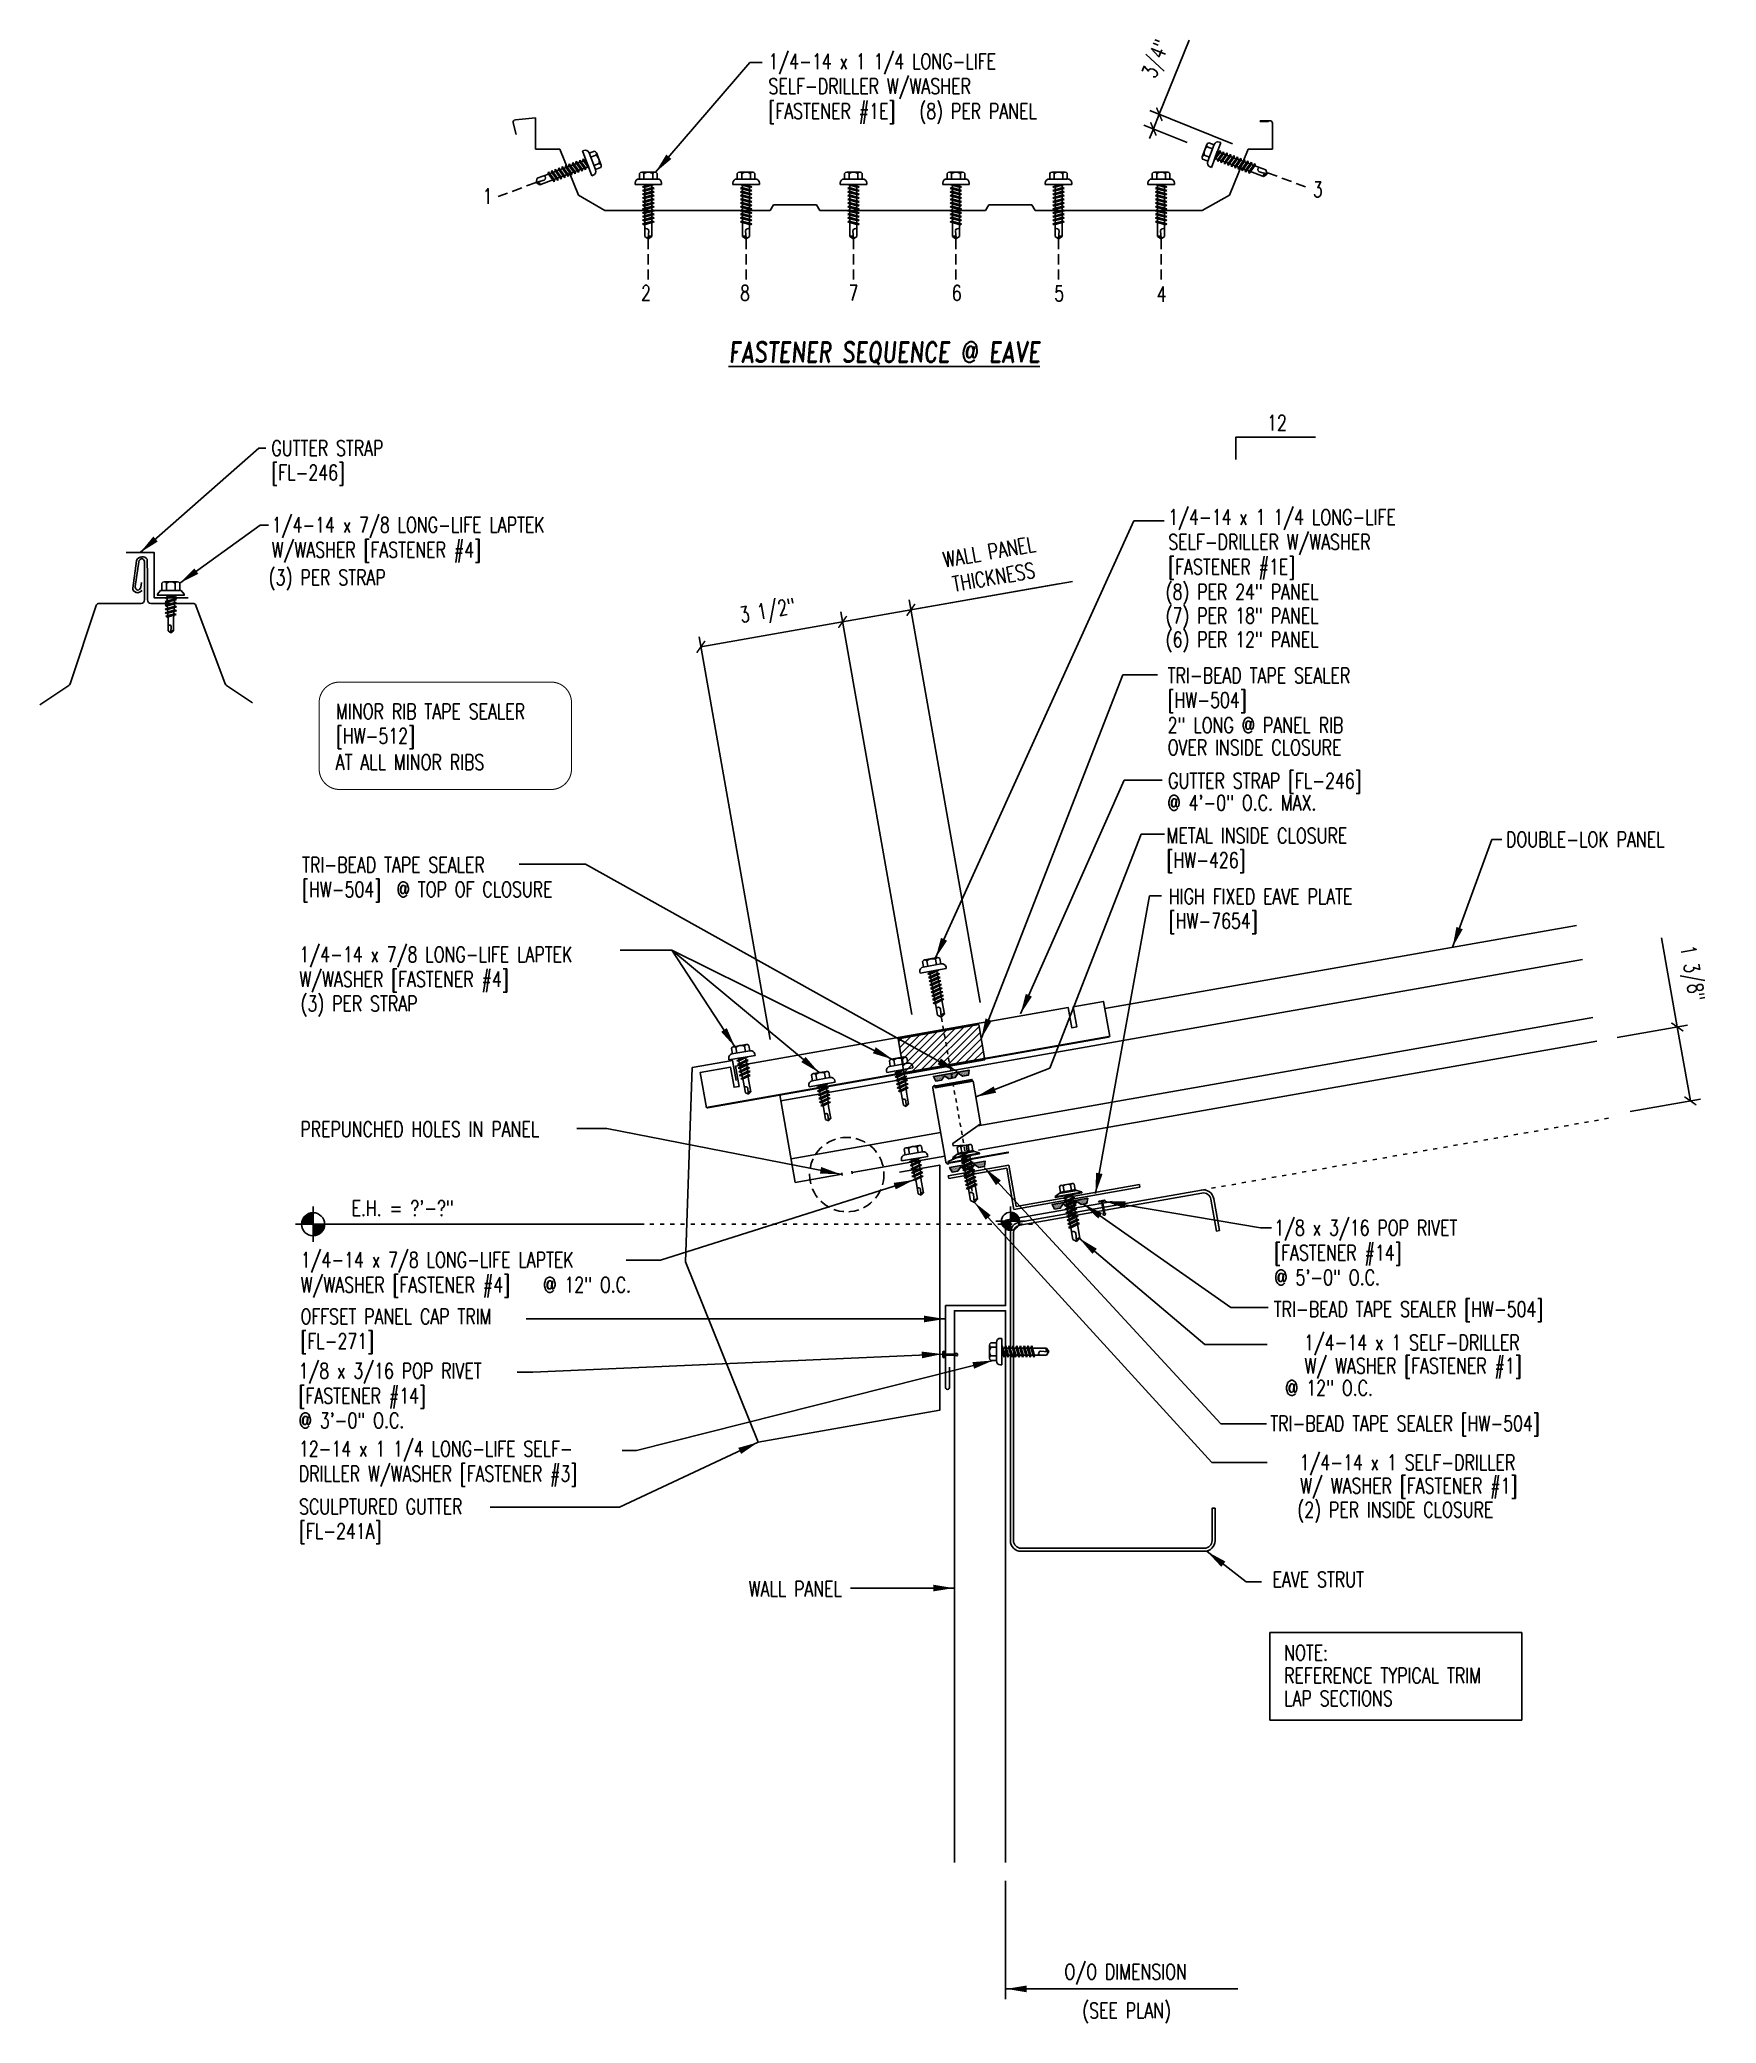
# Model space of a CAD drawing. Header units: inches. Extents: x 0.5 to 41.4, y 60.2 to 108.6.
import ezdxf
from ezdxf.enums import TextEntityAlignment as Align

# ---------------------------------------------------------------- set-up
doc = ezdxf.new("R2010")
doc.units = ezdxf.units.IN
doc.header["$MEASUREMENT"] = 0
for name, pattern in [('ACAD_ISO07W100', [3, 0, -3]), ('DASH3', [0.125, 0.0625, -0.0625]), ('HIDDEN', [0.375, 0.25, -0.125])]:
    doc.linetypes.add(name, pattern=pattern)
for name, color, linetype in [('ANNOBJ', 7, 'Continuous'), ('CLO', 3, 'Continuous'), ('DIM', 7, 'Continuous'), ('ELEV-MK', 3, 'Continuous'), ('FASTENER', 9, 'Continuous'), ('LABEL', 6, 'Continuous'), ('MARK', 1, 'Continuous'), ('PANEL', 11, 'Continuous'), ('PANEL-S', 11, 'Continuous'), ('SEALANT', 8, 'Continuous'), ('SECTION', 11, 'Continuous'), ('STLA', 12, 'Continuous'), ('STLB', 5, 'Continuous'), ('TAPE', 8, 'Continuous'), ('TEXT', 2, 'Continuous'), ('TRIM', 6, 'Continuous')]:
    doc.layers.add(name, color=color, linetype=linetype)
doc.styles.add('ARCHITEXT', font='ROMANS.shx', dxfattribs={"width": 0.8, "height": 0.375})
doc.styles.add('ROMAND', font='romand', dxfattribs={"height": 0.075})
doc.styles.add('TEXT1', font='ROMANS.shx', dxfattribs={"width": 0.75, "height": 0.375})
doc.dimstyles.new('DETAIL', dxfattribs={"dimscale": 4, "dimtxt": 0.09375, "dimasz": 0.0625, "dimexe": 0.0625, "dimexo": 0.125, "dimgap": 0.0625, "dimtad": 1, "dimdec": 4, "dimzin": 3, "dimdsep": 46, "dimlunit": 4, "dimtxsty": 'TEXT1', "dimblk": 'ARCHTICK', "dimcen": 0.0625, "dimclrd": 7, "dimclre": 7, "dimclrt": 2, "dimadec": 0, "dimazin": 0, "dimtfac": 0.59375, "dimtdec": 4, "dimtmove": 0, "dimatfit": 3, "dimfxl": 0, "dimfrac": 2, "dimtolj": 1, "dimtzin": 3, "dimarcsym": 0})
doc.dimstyles.new('DETAIL$7', dxfattribs={"dimscale": 4, "dimtxt": 0.09375, "dimasz": 0.125, "dimexe": 0.0625, "dimexo": 0.125, "dimgap": 0.0625, "dimtad": 1, "dimdec": 4, "dimzin": 3, "dimdsep": 46, "dimlunit": 4, "dimtxsty": 'TEXT1', "dimblk": 'ARCHTICK', "dimcen": 0.0625, "dimclrd": 7, "dimclre": 7, "dimclrt": 2, "dimadec": 0, "dimazin": 0, "dimtfac": 0.59375, "dimtdec": 4, "dimtmove": 0, "dimatfit": 3, "dimfxl": 0, "dimfrac": 2, "dimtolj": 1, "dimtzin": 3, "dimarcsym": 0})

msp = doc.modelspace()

# ---------------------------------------------------------------- texts
at = {"color": 2, "insert": (27.77011, 108.12116), "char_height": 0.375, "attachment_point": 5, "rotation": 67.971548, "style": 'TEXT1'}
msp.add_mtext('\\A1;3/4"', dxfattribs=at)
at = {"layer": 'TEXT', "style": 'TEXT1', "width": 0.75}
for s, p in [('1/4-14 x 1 1/4 LONG-LIFE', (18.2614, 107.88907)), ('SELF-DRILLER W/WASHER', (18.2614, 107.28193)), ('[FASTENER #1E]', (18.2614, 106.67479)), ('(8) PER PANEL', (21.94774, 106.67479)), ('GUTTER STRAP', (6.12006, 98.44138)), ('[FL-246]', (6.12006, 97.84308)), ('1/4-14 x 7/8 LONG-LIFE LAPTEK', (6.12969, 96.5649)), ('W/WASHER [FASTENER #4]', (6.12969, 95.95776)), ('(3) PER STRAP', (6.05587, 95.28341)), ('(8) PER 24" PANEL', (27.96282, 94.92992)), ('(7) PER 18" PANEL', (27.96282, 94.3483)), ('(6) PER 12" PANEL', (27.96282, 93.76667)), ('2" LONG @ PANEL RIB', (28.01185, 91.673)), ('AT ALL MINOR RIBS', (7.69176, 90.7707, 0)), ('OVER INSIDE CLOSURE', (28.01185, 91.12881)), ('GUTTER STRAP [FL-246]', (28.02347, 90.31646)), ('@ 4\'-0" O.C. MAX.', (28.00458, 89.77779)), ('DOUBLE-LOK PANEL', (36.27679, 88.88366)), ('@ TOP OF CLOSURE', (9.17661, 87.6628)), ('HIGH FIXED EAVE PLATE', (28.03915, 87.49144)), ('[HW-7654]', (28.03915, 86.89144)), ('(3) PER STRAP', (6.83255, 84.8717)), ('PREPUNCHED HOLES IN PANEL', (6.82781, 81.80297)), ('E.H. = ?\'-?"', (8.08054, 79.87494)), ('TRI-BEAD TAPE SEALER [HW-504]', (30.60326, 77.40796)), ('TRI-BEAD TAPE SEALER [HW-504]', (30.51716, 74.61638)), ('EAVE STRUT', (30.57545, 70.80487))]:
    msp.add_text(s, height=0.375, dxfattribs=at).set_placement(p)
at = {"layer": 'TEXT', "color": 2, "width": 0.75}
for s, style, p in [('1', 'ARCHITEXT', (11.27986, 104.59284)), ('3', 'ARCHITEXT', (31.55722, 104.76214)), ('2', 'ARCHITEXT', (15.14907, 102.23163)), ('8', 'ARCHITEXT', (17.56685, 102.23163)), ('7', 'ARCHITEXT', (20.21795, 102.23163)), ('6', 'ARCHITEXT', (22.73842, 102.23163)), ('5', 'ARCHITEXT', (25.24147, 102.21861)), ('4', 'ARCHITEXT', (27.74202, 102.20558)), ('O/O DIMENSION', 'TEXT1', (25.49159, 61.22183)), ('(SEE PLAN)', 'TEXT1', (25.92554, 60.27542))]:
    msp.add_text(s, height=0.375, dxfattribs=dict(at, style=style)).set_placement(p)
at = {"layer": 'TEXT', "style": 'TEXT1', "width": 0.75}
for s, p in [('1/4-14 x 1 SELF-DRILLER', (36.60944, 76.59293)), ('W/ WASHER [FASTENER #1]', (36.65949, 76.02462)), ('@ 12" O.C.', (33.02585, 75.48269)), ('1/4-14 x 1 SELF-DRILLER', (36.50287, 73.66427)), ('W/ WASHER [FASTENER #1]', (36.55292, 73.09596)), ('(2) PER INSIDE CLOSURE', (35.96575, 72.5099)), ('WALL PANEL', (20.05687, 70.57277))]:
    msp.add_text(s, height=0.375, dxfattribs=at).set_placement(p, align=Align.RIGHT)

# ---------------------------------------------------------------- blocks, each defined once
blk = doc.blocks.new('*X5')
at = {"color": 0}
for p, q in [((13.353, 24.666), (13.44, 24.754)), ((13.379, 24.516), (13.655, 24.792)), ((13.406, 24.366), (13.87, 24.83)), ((13.432, 24.215), (14.084, 24.868)), ((13.459, 24.065), (14.299, 24.905)), ((13.485, 23.915), (14.514, 24.943)), ((13.649, 23.902), (14.728, 24.981)), ((13.863, 23.94), (14.943, 25.019)), ((14.078, 23.978), (15.157, 25.057)), ((14.293, 24.015), (15.317, 25.04)), ((14.507, 24.053), (15.344, 24.89)), ((14.722, 24.091), (15.37, 24.74)), ((14.937, 24.129), (15.397, 24.589)), ((15.151, 24.167), (15.423, 24.439)), ((15.366, 24.205), (15.45, 24.289))]:
    blk.add_line(p, q, dxfattribs=at)
blk = doc.blocks.new('A$C0421499B')
at = {"layer": 'SEALANT'}
blk.add_lwpolyline([(2.122, 0.347), (0.152, 0), (0, 0.862), (1.97, 1.209)], close=True, dxfattribs=at)
blk.add_blockref('*X5', (-13.34, -23.874), dxfattribs=at)
blk = doc.blocks.new('MB_DW1')
at = {"layer": 'FASTENER'}
for p, q in [((-0.217, 0.114), (-0.326, 0.059)), ((-0.326, 0.059), (-0.326, 0.049)), ((-0.326, 0.049), (0.326, 0.049)), ((-0.217, 0.114), (0.217, 0.114)), ((-0.193, 0.137), (0.193, 0.137)), ((-0.193, 0.119), (0.193, 0.119)), ((-0.181, 0.276), (-0.181, 0.137)), ((-0.181, 0.137), (0.181, 0.137)), ((-0.139, -0.016), (0.046, 0.037)), ((-0.135, 0.302), (0.135, 0.302)), ((-0.104, -0.036), (0.139, 0.033)), ((-0.089, 0.276), (-0.089, 0.137)), ((-0.086, 0.037), (-0.086, -0.001)), ((-0.086, 0.037), (0.086, 0.037)), ((0.086, 0.037), (0.133, 0.037)), ((0.086, 0.018), (0.086, -0.042)), ((0.089, 0.276), (0.089, 0.137)), ((0.139, 0.033), (0.133, 0.037)), ((0.181, 0.276), (0.181, 0.137)), ((0.217, 0.114), (0.326, 0.059)), ((0.326, 0.059), (0.326, 0.049)), ((-0.104, -0.036), (-0.139, -0.016)), ((-0.139, -0.107), (0.104, -0.038)), ((-0.104, -0.127), (-0.139, -0.107)), ((-0.139, -0.198), (0.104, -0.128)), ((-0.104, -0.218), (-0.139, -0.198)), ((-0.139, -0.289), (0.104, -0.219)), ((-0.104, -0.309), (-0.139, -0.289)), ((-0.139, -0.38), (0.104, -0.31)), ((-0.104, -0.4), (-0.139, -0.38)), ((-0.139, -0.47), (0.104, -0.401)), ((-0.104, -0.491), (-0.139, -0.47)), ((-0.104, -0.127), (0.139, -0.058)), ((-0.104, -0.218), (0.139, -0.149)), ((-0.104, -0.309), (0.139, -0.239)), ((-0.104, -0.4), (0.139, -0.33)), ((-0.104, -0.491), (0.139, -0.421)), ((-0.086, -0.031), (-0.086, -0.092)), ((-0.086, -0.122), (-0.086, -0.183)), ((-0.086, -0.213), (-0.086, -0.274)), ((-0.086, -0.304), (-0.086, -0.364)), ((-0.086, -0.395), (-0.086, -0.455)), ((0.086, -0.073), (0.086, -0.133)), ((0.086, -0.164), (0.086, -0.224)), ((0.086, -0.255), (0.086, -0.315)), ((0.086, -0.345), (0.086, -0.406)), ((0.086, -0.436), (0.086, -0.497)), ((0.139, -0.058), (0.104, -0.038)), ((0.139, -0.149), (0.104, -0.128)), ((0.139, -0.239), (0.104, -0.219)), ((0.139, -0.33), (0.104, -0.31)), ((0.139, -0.421), (0.104, -0.401)), ((-0.139, -0.561), (0.104, -0.492)), ((-0.104, -0.581), (-0.139, -0.561)), ((-0.139, -0.652), (0.104, -0.583)), ((-0.104, -0.672), (-0.139, -0.652)), ((-0.139, -0.743), (0.104, -0.674)), ((-0.104, -0.763), (-0.139, -0.743)), ((-0.104, -0.581), (0.139, -0.512)), ((-0.104, -0.672), (0.139, -0.603)), ((-0.104, -0.763), (0.139, -0.694)), ((-0.086, -0.486), (-0.086, -0.546)), ((-0.086, -0.577), (-0.086, -0.637)), ((-0.086, -0.667), (-0.086, -0.728)), ((-0.086, -0.758), (-0.086, -1.05)), ((-0.002, -1.095), (0.014, -0.909)), ((0.086, -0.527), (0.086, -0.588)), ((0.086, -0.618), (0.086, -0.679)), ((0.086, -0.709), (0.086, -1.05)), ((0.139, -0.512), (0.104, -0.492)), ((0.139, -0.603), (0.104, -0.583)), ((0.139, -0.694), (0.104, -0.674)), ((0, -1.111), (-0.086, -1.05)), ((0, -1.111), (0.086, -1.05))]:
    blk.add_line(p, q, dxfattribs=at)
blk.add_lwpolyline([(-0.331, 0.037), (-0.331, 0.049), (0.331, 0.049), (0.331, 0.037)], close=True, dxfattribs=at)
for centre, radius, start, end in [((-0.193, 0.128), 0.00894, 90, 270), ((-0.135, 0.25), 0.0527, 29.8754, 150.1246), ((0, 0.138), 0.164, 56.9974, 123.0026), ((0.135, 0.25), 0.0527, 29.8754, 150.1246), ((0.193, 0.128), 0.00894, 270, 90), ((-0.046, -0.921), 0.0615, 11.1445, 130.906), ((0.054, -1.097), 0.0563, 55.4585, 194.8454)]:
    blk.add_arc(centre, radius, start, end, dxfattribs=at)
blk = doc.blocks.new('_ArchTick')
at = {"color": 0, "linetype": 'ByBlock', "const_width": 0.15}
blk.add_lwpolyline([(-0.5, -0.5), (0.5, 0.5)], dxfattribs=at)
blk = doc.blocks.new('*D30')
at = {"layer": 'DEFPOINTS', "color": 0}
for p in [(21.738, 94.677), (23.515, 84.598), (21.847, 84.304)]:
    blk.add_point(p, dxfattribs=at)
at = {"layer": 'DIM', "color": 7, "lineweight": -2}
for p, q in [((21.738, 94.677), (25.344, 95.313)), ((21.76, 84.796), (20.026, 94.629)), ((20.07, 94.383), (21.738, 94.677)), ((23.428, 85.09), (21.694, 94.923))]:
    blk.add_line(p, q, dxfattribs=at)
at = {"layer": 'DIM', "color": 7, "lineweight": -2, "xscale": 0.25, "yscale": 0.25, "zscale": 0.25}
for p, rotation in [((20.07, 94.383), 189.9999999999998), ((21.738, 94.677), 9.999999999999785)]:
    blk.add_blockref('_ArchTick', p, dxfattribs=dict(at, rotation=rotation))
at = {"layer": 'DIM', "color": 2, "insert": (23.708, 95.786), "char_height": 0.375, "attachment_point": 5, "rotation": 10, "style": 'TEXT1'}
blk.add_mtext('\\A1;{WALL PANEL}\\P{THICKNESS}', dxfattribs=at)
blk = doc.blocks.new('*X4')
at = {"color": 0}
for p, q in [((-0.434, 0.135), (-0.434, 0.135)), ((-0.434, 0.123), (-0.434, 0.123)), ((-0.422, 0.141), (-0.422, 0.141)), ((-0.422, 0.129), (-0.422, 0.129)), ((-0.422, 0.117), (-0.422, 0.117)), ((-0.422, 0.105), (-0.422, 0.105)), ((-0.422, 0.094), (-0.422, 0.094)), ((-0.422, 0.082), (-0.422, 0.082)), ((-0.41, 0.135), (-0.41, 0.135)), ((-0.41, 0.123), (-0.41, 0.123)), ((-0.41, 0.111), (-0.41, 0.111)), ((-0.41, 0.1), (-0.41, 0.1)), ((-0.41, 0.088), (-0.41, 0.088)), ((-0.41, 0.076), (-0.41, 0.076)), ((-0.41, 0.064), (-0.41, 0.064)), ((-0.41, 0.053), (-0.41, 0.053)), ((-0.41, 0.041), (-0.41, 0.041)), ((-0.398, 0.141), (-0.398, 0.141)), ((-0.398, 0.129), (-0.398, 0.129)), ((-0.398, 0.117), (-0.398, 0.117)), ((-0.398, 0.105), (-0.398, 0.105)), ((-0.398, 0.094), (-0.398, 0.094)), ((-0.398, 0.082), (-0.398, 0.082)), ((-0.398, 0.07), (-0.398, 0.07)), ((-0.398, 0.059), (-0.398, 0.059)), ((-0.398, 0.047), (-0.398, 0.047)), ((-0.398, 0.035), (-0.398, 0.035)), ((-0.398, 0.023), (-0.398, 0.023)), ((-0.387, 0.135), (-0.387, 0.135)), ((-0.387, 0.123), (-0.387, 0.123)), ((-0.387, 0.111), (-0.387, 0.111)), ((-0.387, 0.1), (-0.387, 0.1)), ((-0.387, 0.088), (-0.387, 0.088)), ((-0.387, 0.076), (-0.387, 0.076)), ((-0.387, 0.064), (-0.387, 0.064)), ((-0.387, 0.053), (-0.387, 0.053)), ((-0.387, 0.041), (-0.387, 0.041)), ((-0.387, 0.029), (-0.387, 0.029)), ((-0.375, 0.141), (-0.375, 0.141)), ((-0.375, 0.129), (-0.375, 0.129)), ((-0.375, 0.117), (-0.375, 0.117)), ((-0.375, 0.105), (-0.375, 0.105)), ((-0.375, 0.094), (-0.375, 0.094)), ((-0.375, 0.082), (-0.375, 0.082)), ((-0.375, 0.07), (-0.375, 0.07)), ((-0.375, 0.059), (-0.375, 0.059)), ((-0.375, 0.047), (-0.375, 0.047)), ((-0.375, 0.035), (-0.375, 0.035)), ((-0.375, 0.023), (-0.375, 0.023)), ((-0.363, 0.135), (-0.363, 0.135)), ((-0.363, 0.123), (-0.363, 0.123)), ((-0.363, 0.111), (-0.363, 0.111)), ((-0.363, 0.1), (-0.363, 0.1)), ((-0.363, 0.088), (-0.363, 0.088)), ((-0.363, 0.076), (-0.363, 0.076)), ((-0.363, 0.064), (-0.363, 0.064)), ((-0.363, 0.053), (-0.363, 0.053)), ((-0.363, 0.041), (-0.363, 0.041)), ((-0.363, 0.029), (-0.363, 0.029)), ((-0.352, 0.141), (-0.352, 0.141)), ((-0.352, 0.129), (-0.352, 0.129)), ((-0.352, 0.117), (-0.352, 0.117)), ((-0.352, 0.105), (-0.352, 0.105)), ((-0.352, 0.094), (-0.352, 0.094)), ((-0.352, 0.082), (-0.352, 0.082)), ((-0.352, 0.07), (-0.352, 0.07)), ((-0.352, 0.059), (-0.352, 0.059)), ((-0.352, 0.047), (-0.352, 0.047)), ((-0.352, 0.035), (-0.352, 0.035)), ((-0.352, 0.023), (-0.352, 0.023)), ((-0.34, 0.135), (-0.34, 0.135)), ((-0.34, 0.123), (-0.34, 0.123)), ((-0.34, 0.111), (-0.34, 0.111)), ((-0.34, 0.1), (-0.34, 0.1)), ((-0.34, 0.088), (-0.34, 0.088)), ((-0.34, 0.076), (-0.34, 0.076)), ((-0.34, 0.064), (-0.34, 0.064)), ((-0.34, 0.053), (-0.34, 0.053)), ((-0.34, 0.041), (-0.34, 0.041)), ((-0.34, 0.029), (-0.34, 0.029)), ((-0.328, 0.141), (-0.328, 0.141)), ((-0.328, 0.129), (-0.328, 0.129)), ((-0.328, 0.117), (-0.328, 0.117)), ((-0.328, 0.105), (-0.328, 0.105)), ((-0.328, 0.094), (-0.328, 0.094)), ((-0.328, 0.082), (-0.328, 0.082)), ((-0.328, 0.07), (-0.328, 0.07)), ((-0.328, 0.059), (-0.328, 0.059)), ((-0.328, 0.047), (-0.328, 0.047)), ((-0.328, 0.035), (-0.328, 0.035)), ((-0.328, 0.023), (-0.328, 0.023)), ((-0.316, 0.135), (-0.316, 0.135)), ((-0.316, 0.123), (-0.316, 0.123)), ((-0.316, 0.111), (-0.316, 0.111)), ((-0.316, 0.1), (-0.316, 0.1)), ((-0.316, 0.088), (-0.316, 0.088)), ((-0.316, 0.076), (-0.316, 0.076)), ((-0.316, 0.064), (-0.316, 0.064)), ((-0.316, 0.053), (-0.316, 0.053)), ((-0.316, 0.041), (-0.316, 0.041)), ((-0.316, 0.029), (-0.316, 0.029)), ((-0.305, 0.141), (-0.305, 0.141)), ((-0.305, 0.129), (-0.305, 0.129)), ((-0.305, 0.117), (-0.305, 0.117)), ((-0.305, 0.105), (-0.305, 0.105)), ((-0.305, 0.094), (-0.305, 0.094)), ((-0.305, 0.082), (-0.305, 0.082)), ((-0.305, 0.07), (-0.305, 0.07)), ((-0.305, 0.059), (-0.305, 0.059)), ((-0.305, 0.047), (-0.305, 0.047)), ((-0.305, 0.035), (-0.305, 0.035)), ((-0.305, 0.023), (-0.305, 0.023)), ((-0.293, 0.135), (-0.293, 0.135)), ((-0.293, 0.123), (-0.293, 0.123)), ((-0.293, 0.111), (-0.293, 0.111)), ((-0.293, 0.1), (-0.293, 0.1)), ((-0.293, 0.088), (-0.293, 0.088)), ((-0.293, 0.076), (-0.293, 0.076)), ((-0.293, 0.064), (-0.293, 0.064)), ((-0.293, 0.053), (-0.293, 0.053)), ((-0.293, 0.041), (-0.293, 0.041)), ((-0.293, 0.029), (-0.293, 0.029)), ((-0.281, 0.141), (-0.281, 0.141)), ((-0.281, 0.129), (-0.281, 0.129)), ((-0.281, 0.117), (-0.281, 0.117)), ((-0.281, 0.105), (-0.281, 0.105)), ((-0.281, 0.094), (-0.281, 0.094)), ((-0.281, 0.082), (-0.281, 0.082)), ((-0.281, 0.07), (-0.281, 0.07)), ((-0.281, 0.059), (-0.281, 0.059)), ((-0.281, 0.047), (-0.281, 0.047)), ((-0.281, 0.035), (-0.281, 0.035)), ((-0.281, 0.023), (-0.281, 0.023)), ((-0.27, 0.135), (-0.27, 0.135)), ((-0.27, 0.123), (-0.27, 0.123)), ((-0.27, 0.111), (-0.27, 0.111)), ((-0.27, 0.1), (-0.27, 0.1)), ((-0.27, 0.088), (-0.27, 0.088)), ((-0.27, 0.076), (-0.27, 0.076)), ((-0.27, 0.064), (-0.27, 0.064)), ((-0.27, 0.053), (-0.27, 0.053)), ((-0.27, 0.041), (-0.27, 0.041)), ((-0.27, 0.029), (-0.27, 0.029)), ((-0.258, 0.141), (-0.258, 0.141)), ((-0.258, 0.129), (-0.258, 0.129)), ((-0.258, 0.117), (-0.258, 0.117)), ((-0.258, 0.105), (-0.258, 0.105)), ((-0.258, 0.094), (-0.258, 0.094)), ((-0.258, 0.082), (-0.258, 0.082)), ((-0.258, 0.07), (-0.258, 0.07)), ((-0.258, 0.059), (-0.258, 0.059)), ((-0.258, 0.047), (-0.258, 0.047)), ((-0.258, 0.035), (-0.258, 0.035)), ((-0.258, 0.023), (-0.258, 0.023)), ((-0.246, 0.135), (-0.246, 0.135)), ((-0.246, 0.123), (-0.246, 0.123)), ((-0.246, 0.111), (-0.246, 0.111)), ((-0.246, 0.1), (-0.246, 0.1)), ((-0.246, 0.088), (-0.246, 0.088)), ((-0.246, 0.076), (-0.246, 0.076)), ((-0.246, 0.064), (-0.246, 0.064)), ((-0.246, 0.053), (-0.246, 0.053)), ((-0.246, 0.041), (-0.246, 0.041)), ((-0.234, 0.141), (-0.234, 0.141)), ((-0.234, 0.129), (-0.234, 0.129)), ((-0.234, 0.117), (-0.234, 0.117)), ((-0.234, 0.105), (-0.234, 0.105)), ((-0.234, 0.094), (-0.234, 0.094)), ((-0.234, 0.082), (-0.234, 0.082)), ((-0.234, 0.07), (-0.234, 0.07)), ((-0.234, 0.059), (-0.234, 0.059)), ((-0.234, 0.047), (-0.234, 0.047)), ((-0.223, 0.135), (-0.223, 0.135)), ((-0.223, 0.123), (-0.223, 0.123)), ((-0.223, 0.111), (-0.223, 0.111)), ((-0.223, 0.1), (-0.223, 0.1)), ((-0.223, 0.088), (-0.223, 0.088)), ((-0.223, 0.076), (-0.223, 0.076)), ((-0.223, 0.064), (-0.223, 0.064)), ((-0.211, 0.141), (-0.211, 0.141)), ((-0.211, 0.129), (-0.211, 0.129)), ((-0.211, 0.117), (-0.211, 0.117)), ((-0.211, 0.105), (-0.211, 0.105)), ((-0.211, 0.094), (-0.211, 0.094)), ((-0.211, 0.082), (-0.211, 0.082)), ((-0.211, 0.07), (-0.211, 0.07)), ((-0.199, 0.135), (-0.199, 0.135)), ((-0.199, 0.123), (-0.199, 0.123)), ((-0.199, 0.111), (-0.199, 0.111)), ((-0.199, 0.1), (-0.199, 0.1)), ((-0.199, 0.088), (-0.199, 0.088)), ((-0.188, 0.141), (-0.188, 0.141)), ((-0.188, 0.129), (-0.188, 0.129)), ((-0.188, 0.117), (-0.188, 0.117)), ((-0.188, 0.105), (-0.188, 0.105)), ((-0.188, 0.094), (-0.188, 0.094)), ((-0.176, 0.135), (-0.176, 0.135)), ((-0.176, 0.123), (-0.176, 0.123)), ((-0.176, 0.111), (-0.176, 0.111)), ((-0.164, 0.141), (-0.164, 0.141)), ((-0.164, 0.129), (-0.164, 0.129)), ((-0.164, 0.117), (-0.164, 0.117)), ((-0.164, 0.105), (-0.164, 0.105)), ((-0.152, 0.135), (-0.152, 0.135)), ((-0.152, 0.123), (-0.152, 0.123)), ((-0.152, 0.111), (-0.152, 0.111)), ((-0.152, 0.1), (-0.152, 0.1)), ((-0.141, 0.141), (-0.141, 0.141)), ((-0.141, 0.129), (-0.141, 0.129)), ((-0.141, 0.117), (-0.141, 0.117)), ((-0.141, 0.105), (-0.141, 0.105)), ((-0.141, 0.094), (-0.141, 0.094)), ((-0.141, 0.082), (-0.141, 0.082)), ((-0.129, 0.135), (-0.129, 0.135)), ((-0.129, 0.123), (-0.129, 0.123)), ((-0.129, 0.111), (-0.129, 0.111)), ((-0.129, 0.1), (-0.129, 0.1)), ((-0.129, 0.088), (-0.129, 0.088)), ((-0.129, 0.076), (-0.129, 0.076)), ((-0.117, 0.141), (-0.117, 0.141)), ((-0.117, 0.129), (-0.117, 0.129)), ((-0.117, 0.117), (-0.117, 0.117)), ((-0.117, 0.105), (-0.117, 0.105)), ((-0.117, 0.094), (-0.117, 0.094)), ((-0.117, 0.082), (-0.117, 0.082)), ((-0.117, 0.07), (-0.117, 0.07)), ((-0.117, 0.059), (-0.117, 0.059)), ((-0.105, 0.135), (-0.105, 0.135)), ((-0.105, 0.123), (-0.105, 0.123)), ((-0.105, 0.111), (-0.105, 0.111)), ((-0.105, 0.1), (-0.105, 0.1)), ((-0.105, 0.088), (-0.105, 0.088)), ((-0.105, 0.076), (-0.105, 0.076)), ((-0.105, 0.064), (-0.105, 0.064)), ((-0.105, 0.053), (-0.105, 0.053)), ((-0.094, 0.141), (-0.094, 0.141)), ((-0.094, 0.129), (-0.094, 0.129)), ((-0.094, 0.117), (-0.094, 0.117)), ((-0.094, 0.105), (-0.094, 0.105)), ((-0.094, 0.094), (-0.094, 0.094)), ((-0.094, 0.082), (-0.094, 0.082)), ((-0.094, 0.07), (-0.094, 0.07)), ((-0.094, 0.059), (-0.094, 0.059)), ((-0.094, 0.047), (-0.094, 0.047)), ((-0.094, 0.035), (-0.094, 0.035)), ((-0.082, 0.135), (-0.082, 0.135)), ((-0.082, 0.123), (-0.082, 0.123)), ((-0.082, 0.111), (-0.082, 0.111)), ((-0.082, 0.1), (-0.082, 0.1)), ((-0.082, 0.088), (-0.082, 0.088)), ((-0.082, 0.076), (-0.082, 0.076)), ((-0.082, 0.064), (-0.082, 0.064)), ((-0.082, 0.053), (-0.082, 0.053)), ((-0.082, 0.041), (-0.082, 0.041)), ((-0.082, 0.029), (-0.082, 0.029)), ((-0.07, 0.141), (-0.07, 0.141)), ((-0.07, 0.129), (-0.07, 0.129)), ((-0.07, 0.117), (-0.07, 0.117)), ((-0.07, 0.105), (-0.07, 0.105)), ((-0.07, 0.094), (-0.07, 0.094)), ((-0.07, 0.082), (-0.07, 0.082)), ((-0.07, 0.07), (-0.07, 0.07)), ((-0.07, 0.059), (-0.07, 0.059)), ((-0.07, 0.047), (-0.07, 0.047)), ((-0.07, 0.035), (-0.07, 0.035)), ((-0.07, 0.023), (-0.07, 0.023)), ((-0.059, 0.135), (-0.059, 0.135)), ((-0.059, 0.123), (-0.059, 0.123)), ((-0.059, 0.111), (-0.059, 0.111)), ((-0.059, 0.1), (-0.059, 0.1)), ((-0.059, 0.088), (-0.059, 0.088)), ((-0.059, 0.076), (-0.059, 0.076)), ((-0.059, 0.064), (-0.059, 0.064)), ((-0.059, 0.053), (-0.059, 0.053)), ((-0.059, 0.041), (-0.059, 0.041)), ((-0.059, 0.029), (-0.059, 0.029)), ((-0.047, 0.141), (-0.047, 0.141)), ((-0.047, 0.129), (-0.047, 0.129)), ((-0.047, 0.117), (-0.047, 0.117)), ((-0.047, 0.105), (-0.047, 0.105)), ((-0.047, 0.094), (-0.047, 0.094)), ((-0.047, 0.082), (-0.047, 0.082)), ((-0.047, 0.07), (-0.047, 0.07)), ((-0.047, 0.059), (-0.047, 0.059)), ((-0.047, 0.047), (-0.047, 0.047)), ((-0.047, 0.035), (-0.047, 0.035)), ((-0.047, 0.023), (-0.047, 0.023)), ((-0.035, 0.135), (-0.035, 0.135)), ((-0.035, 0.123), (-0.035, 0.123)), ((-0.035, 0.111), (-0.035, 0.111)), ((-0.035, 0.1), (-0.035, 0.1)), ((-0.035, 0.088), (-0.035, 0.088)), ((-0.035, 0.076), (-0.035, 0.076)), ((-0.035, 0.064), (-0.035, 0.064)), ((-0.035, 0.053), (-0.035, 0.053)), ((-0.035, 0.041), (-0.035, 0.041)), ((-0.035, 0.029), (-0.035, 0.029)), ((-0.023, 0.141), (-0.023, 0.141)), ((-0.023, 0.129), (-0.023, 0.129)), ((-0.023, 0.117), (-0.023, 0.117)), ((-0.023, 0.105), (-0.023, 0.105)), ((-0.023, 0.094), (-0.023, 0.094)), ((-0.023, 0.082), (-0.023, 0.082)), ((-0.023, 0.07), (-0.023, 0.07)), ((-0.023, 0.059), (-0.023, 0.059)), ((-0.023, 0.047), (-0.023, 0.047)), ((-0.023, 0.035), (-0.023, 0.035)), ((-0.023, 0.023), (-0.023, 0.023)), ((-0.012, 0.135), (-0.012, 0.135)), ((-0.012, 0.123), (-0.012, 0.123)), ((-0.012, 0.111), (-0.012, 0.111)), ((-0.012, 0.1), (-0.012, 0.1)), ((-0.012, 0.088), (-0.012, 0.088)), ((-0.012, 0.076), (-0.012, 0.076)), ((-0.012, 0.064), (-0.012, 0.064)), ((-0.012, 0.053), (-0.012, 0.053)), ((-0.012, 0.041), (-0.012, 0.041)), ((-0.012, 0.029), (-0.012, 0.029)), ((0, 0.141), (0, 0.141)), ((0, 0.129), (0, 0.129)), ((0, 0.117), (0, 0.117)), ((0, 0.105), (0, 0.105)), ((0, 0.094), (0, 0.094)), ((0, 0.082), (0, 0.082)), ((0, 0.07), (0, 0.07)), ((0, 0.059), (0, 0.059)), ((0, 0.047), (0, 0.047)), ((0, 0.035), (0, 0.035)), ((0, 0.023), (0, 0.023)), ((0.012, 0.135), (0.012, 0.135)), ((0.012, 0.123), (0.012, 0.123)), ((0.012, 0.111), (0.012, 0.111)), ((0.012, 0.1), (0.012, 0.1)), ((0.012, 0.088), (0.012, 0.088)), ((0.012, 0.076), (0.012, 0.076)), ((0.012, 0.064), (0.012, 0.064)), ((0.012, 0.053), (0.012, 0.053)), ((0.012, 0.041), (0.012, 0.041)), ((0.012, 0.029), (0.012, 0.029)), ((0.023, 0.141), (0.023, 0.141)), ((0.023, 0.129), (0.023, 0.129)), ((0.023, 0.117), (0.023, 0.117)), ((0.023, 0.105), (0.023, 0.105)), ((0.023, 0.094), (0.023, 0.094)), ((0.023, 0.082), (0.023, 0.082)), ((0.023, 0.07), (0.023, 0.07)), ((0.023, 0.059), (0.023, 0.059)), ((0.023, 0.047), (0.023, 0.047)), ((0.023, 0.035), (0.023, 0.035)), ((0.023, 0.023), (0.023, 0.023)), ((0.035, 0.135), (0.035, 0.135)), ((0.035, 0.123), (0.035, 0.123)), ((0.035, 0.111), (0.035, 0.111)), ((0.035, 0.1), (0.035, 0.1)), ((0.035, 0.088), (0.035, 0.088)), ((0.035, 0.076), (0.035, 0.076)), ((0.035, 0.064), (0.035, 0.064)), ((0.035, 0.053), (0.035, 0.053)), ((0.035, 0.041), (0.035, 0.041)), ((0.035, 0.029), (0.035, 0.029)), ((0.047, 0.141), (0.047, 0.141)), ((0.047, 0.129), (0.047, 0.129)), ((0.047, 0.117), (0.047, 0.117)), ((0.047, 0.105), (0.047, 0.105)), ((0.047, 0.094), (0.047, 0.094)), ((0.047, 0.082), (0.047, 0.082)), ((0.047, 0.07), (0.047, 0.07)), ((0.047, 0.059), (0.047, 0.059)), ((0.047, 0.047), (0.047, 0.047)), ((0.047, 0.035), (0.047, 0.035)), ((0.047, 0.023), (0.047, 0.023)), ((0.059, 0.135), (0.059, 0.135)), ((0.059, 0.123), (0.059, 0.123)), ((0.059, 0.111), (0.059, 0.111)), ((0.059, 0.1), (0.059, 0.1)), ((0.059, 0.088), (0.059, 0.088)), ((0.059, 0.076), (0.059, 0.076)), ((0.059, 0.064), (0.059, 0.064)), ((0.059, 0.053), (0.059, 0.053)), ((0.059, 0.041), (0.059, 0.041)), ((0.059, 0.029), (0.059, 0.029)), ((0.07, 0.141), (0.07, 0.141)), ((0.07, 0.129), (0.07, 0.129)), ((0.07, 0.117), (0.07, 0.117)), ((0.07, 0.105), (0.07, 0.105)), ((0.07, 0.094), (0.07, 0.094)), ((0.07, 0.082), (0.07, 0.082)), ((0.07, 0.07), (0.07, 0.07)), ((0.07, 0.059), (0.07, 0.059)), ((0.07, 0.047), (0.07, 0.047)), ((0.07, 0.035), (0.07, 0.035)), ((0.07, 0.023), (0.07, 0.023)), ((0.082, 0.135), (0.082, 0.135)), ((0.082, 0.123), (0.082, 0.123)), ((0.082, 0.111), (0.082, 0.111)), ((0.082, 0.1), (0.082, 0.1)), ((0.082, 0.088), (0.082, 0.088)), ((0.082, 0.076), (0.082, 0.076)), ((0.082, 0.064), (0.082, 0.064)), ((0.082, 0.053), (0.082, 0.053)), ((0.082, 0.041), (0.082, 0.041)), ((0.082, 0.029), (0.082, 0.029)), ((0.094, 0.141), (0.094, 0.141)), ((0.094, 0.129), (0.094, 0.129)), ((0.094, 0.117), (0.094, 0.117)), ((0.094, 0.105), (0.094, 0.105)), ((0.094, 0.094), (0.094, 0.094)), ((0.094, 0.082), (0.094, 0.082)), ((0.094, 0.07), (0.094, 0.07)), ((0.094, 0.059), (0.094, 0.059)), ((0.094, 0.047), (0.094, 0.047)), ((0.094, 0.035), (0.094, 0.035)), ((0.105, 0.135), (0.105, 0.135)), ((0.105, 0.123), (0.105, 0.123)), ((0.105, 0.111), (0.105, 0.111)), ((0.105, 0.1), (0.105, 0.1)), ((0.105, 0.088), (0.105, 0.088)), ((0.105, 0.076), (0.105, 0.076)), ((0.105, 0.064), (0.105, 0.064)), ((0.105, 0.053), (0.105, 0.053)), ((0.117, 0.141), (0.117, 0.141)), ((0.117, 0.129), (0.117, 0.129)), ((0.117, 0.117), (0.117, 0.117)), ((0.117, 0.105), (0.117, 0.105)), ((0.117, 0.094), (0.117, 0.094)), ((0.117, 0.082), (0.117, 0.082)), ((0.117, 0.07), (0.117, 0.07)), ((0.117, 0.059), (0.117, 0.059)), ((0.129, 0.135), (0.129, 0.135)), ((0.129, 0.123), (0.129, 0.123)), ((0.129, 0.111), (0.129, 0.111)), ((0.129, 0.1), (0.129, 0.1)), ((0.129, 0.088), (0.129, 0.088)), ((0.129, 0.076), (0.129, 0.076)), ((0.141, 0.141), (0.141, 0.141)), ((0.141, 0.129), (0.141, 0.129)), ((0.141, 0.117), (0.141, 0.117)), ((0.141, 0.105), (0.141, 0.105)), ((0.141, 0.094), (0.141, 0.094)), ((0.141, 0.082), (0.141, 0.082)), ((0.152, 0.135), (0.152, 0.135)), ((0.152, 0.123), (0.152, 0.123)), ((0.152, 0.111), (0.152, 0.111)), ((0.152, 0.1), (0.152, 0.1)), ((0.164, 0.141), (0.164, 0.141)), ((0.164, 0.129), (0.164, 0.129)), ((0.164, 0.117), (0.164, 0.117)), ((0.164, 0.105), (0.164, 0.105)), ((0.176, 0.135), (0.176, 0.135)), ((0.176, 0.123), (0.176, 0.123)), ((0.176, 0.111), (0.176, 0.111)), ((0.188, 0.141), (0.188, 0.141)), ((0.188, 0.129), (0.188, 0.129)), ((0.188, 0.117), (0.188, 0.117)), ((0.188, 0.105), (0.188, 0.105)), ((0.188, 0.094), (0.188, 0.094)), ((0.199, 0.135), (0.199, 0.135)), ((0.199, 0.123), (0.199, 0.123)), ((0.199, 0.111), (0.199, 0.111)), ((0.199, 0.1), (0.199, 0.1)), ((0.199, 0.088), (0.199, 0.088)), ((0.211, 0.141), (0.211, 0.141)), ((0.211, 0.129), (0.211, 0.129)), ((0.211, 0.117), (0.211, 0.117)), ((0.211, 0.105), (0.211, 0.105)), ((0.211, 0.094), (0.211, 0.094)), ((0.211, 0.082), (0.211, 0.082)), ((0.211, 0.07), (0.211, 0.07)), ((0.223, 0.135), (0.223, 0.135)), ((0.223, 0.123), (0.223, 0.123)), ((0.223, 0.111), (0.223, 0.111)), ((0.223, 0.1), (0.223, 0.1)), ((0.223, 0.088), (0.223, 0.088)), ((0.223, 0.076), (0.223, 0.076)), ((0.223, 0.064), (0.223, 0.064)), ((0.234, 0.141), (0.234, 0.141)), ((0.234, 0.129), (0.234, 0.129)), ((0.234, 0.117), (0.234, 0.117)), ((0.234, 0.105), (0.234, 0.105)), ((0.234, 0.094), (0.234, 0.094)), ((0.234, 0.082), (0.234, 0.082)), ((0.234, 0.07), (0.234, 0.07)), ((0.234, 0.059), (0.234, 0.059)), ((0.234, 0.047), (0.234, 0.047)), ((0.246, 0.135), (0.246, 0.135)), ((0.246, 0.123), (0.246, 0.123)), ((0.246, 0.111), (0.246, 0.111)), ((0.246, 0.1), (0.246, 0.1)), ((0.246, 0.088), (0.246, 0.088)), ((0.246, 0.076), (0.246, 0.076)), ((0.246, 0.064), (0.246, 0.064)), ((0.246, 0.053), (0.246, 0.053)), ((0.246, 0.041), (0.246, 0.041)), ((0.258, 0.141), (0.258, 0.141)), ((0.258, 0.129), (0.258, 0.129)), ((0.258, 0.117), (0.258, 0.117)), ((0.258, 0.105), (0.258, 0.105)), ((0.258, 0.094), (0.258, 0.094)), ((0.258, 0.082), (0.258, 0.082)), ((0.258, 0.07), (0.258, 0.07)), ((0.258, 0.059), (0.258, 0.059)), ((0.258, 0.047), (0.258, 0.047)), ((0.258, 0.035), (0.258, 0.035)), ((0.258, 0.023), (0.258, 0.023)), ((0.27, 0.135), (0.27, 0.135)), ((0.27, 0.123), (0.27, 0.123)), ((0.27, 0.111), (0.27, 0.111)), ((0.27, 0.1), (0.27, 0.1)), ((0.27, 0.088), (0.27, 0.088)), ((0.27, 0.076), (0.27, 0.076)), ((0.27, 0.064), (0.27, 0.064)), ((0.27, 0.053), (0.27, 0.053)), ((0.27, 0.041), (0.27, 0.041)), ((0.27, 0.029), (0.27, 0.029)), ((0.281, 0.141), (0.281, 0.141)), ((0.281, 0.129), (0.281, 0.129)), ((0.281, 0.117), (0.281, 0.117)), ((0.281, 0.105), (0.281, 0.105)), ((0.281, 0.094), (0.281, 0.094)), ((0.281, 0.082), (0.281, 0.082)), ((0.281, 0.07), (0.281, 0.07)), ((0.281, 0.059), (0.281, 0.059)), ((0.281, 0.047), (0.281, 0.047)), ((0.281, 0.035), (0.281, 0.035)), ((0.281, 0.023), (0.281, 0.023)), ((0.293, 0.135), (0.293, 0.135)), ((0.293, 0.123), (0.293, 0.123)), ((0.293, 0.111), (0.293, 0.111)), ((0.293, 0.1), (0.293, 0.1)), ((0.293, 0.088), (0.293, 0.088)), ((0.293, 0.076), (0.293, 0.076)), ((0.293, 0.064), (0.293, 0.064)), ((0.293, 0.053), (0.293, 0.053)), ((0.293, 0.041), (0.293, 0.041)), ((0.293, 0.029), (0.293, 0.029)), ((0.305, 0.141), (0.305, 0.141)), ((0.305, 0.129), (0.305, 0.129)), ((0.305, 0.117), (0.305, 0.117)), ((0.305, 0.105), (0.305, 0.105)), ((0.305, 0.094), (0.305, 0.094)), ((0.305, 0.082), (0.305, 0.082)), ((0.305, 0.07), (0.305, 0.07)), ((0.305, 0.059), (0.305, 0.059)), ((0.305, 0.047), (0.305, 0.047)), ((0.305, 0.035), (0.305, 0.035)), ((0.305, 0.023), (0.305, 0.023)), ((0.316, 0.135), (0.316, 0.135)), ((0.316, 0.123), (0.316, 0.123)), ((0.316, 0.111), (0.316, 0.111)), ((0.316, 0.1), (0.316, 0.1)), ((0.316, 0.088), (0.316, 0.088)), ((0.316, 0.076), (0.316, 0.076)), ((0.316, 0.064), (0.316, 0.064)), ((0.316, 0.053), (0.316, 0.053)), ((0.316, 0.041), (0.316, 0.041)), ((0.316, 0.029), (0.316, 0.029)), ((0.328, 0.141), (0.328, 0.141)), ((0.328, 0.129), (0.328, 0.129)), ((0.328, 0.117), (0.328, 0.117)), ((0.328, 0.105), (0.328, 0.105)), ((0.328, 0.094), (0.328, 0.094)), ((0.328, 0.082), (0.328, 0.082)), ((0.328, 0.07), (0.328, 0.07)), ((0.328, 0.059), (0.328, 0.059)), ((0.328, 0.047), (0.328, 0.047)), ((0.328, 0.035), (0.328, 0.035)), ((0.328, 0.023), (0.328, 0.023)), ((0.34, 0.135), (0.34, 0.135)), ((0.34, 0.123), (0.34, 0.123)), ((0.34, 0.111), (0.34, 0.111)), ((0.34, 0.1), (0.34, 0.1)), ((0.34, 0.088), (0.34, 0.088)), ((0.34, 0.076), (0.34, 0.076)), ((0.34, 0.064), (0.34, 0.064)), ((0.34, 0.053), (0.34, 0.053)), ((0.34, 0.041), (0.34, 0.041)), ((0.34, 0.029), (0.34, 0.029)), ((0.352, 0.141), (0.352, 0.141)), ((0.352, 0.129), (0.352, 0.129)), ((0.352, 0.117), (0.352, 0.117)), ((0.352, 0.105), (0.352, 0.105)), ((0.352, 0.094), (0.352, 0.094)), ((0.352, 0.082), (0.352, 0.082)), ((0.352, 0.07), (0.352, 0.07)), ((0.352, 0.059), (0.352, 0.059)), ((0.352, 0.047), (0.352, 0.047)), ((0.352, 0.035), (0.352, 0.035)), ((0.352, 0.023), (0.352, 0.023)), ((0.363, 0.135), (0.363, 0.135)), ((0.363, 0.123), (0.363, 0.123)), ((0.363, 0.111), (0.363, 0.111)), ((0.363, 0.1), (0.363, 0.1)), ((0.363, 0.088), (0.363, 0.088)), ((0.363, 0.076), (0.363, 0.076)), ((0.363, 0.064), (0.363, 0.064)), ((0.363, 0.053), (0.363, 0.053)), ((0.363, 0.041), (0.363, 0.041)), ((0.363, 0.029), (0.363, 0.029)), ((0.375, 0.141), (0.375, 0.141)), ((0.375, 0.129), (0.375, 0.129)), ((0.375, 0.117), (0.375, 0.117)), ((0.375, 0.105), (0.375, 0.105)), ((0.375, 0.094), (0.375, 0.094)), ((0.375, 0.082), (0.375, 0.082)), ((0.375, 0.07), (0.375, 0.07)), ((0.375, 0.059), (0.375, 0.059)), ((0.375, 0.047), (0.375, 0.047)), ((0.375, 0.035), (0.375, 0.035)), ((0.375, 0.023), (0.375, 0.023)), ((0.387, 0.135), (0.387, 0.135)), ((0.387, 0.123), (0.387, 0.123)), ((0.387, 0.111), (0.387, 0.111)), ((0.387, 0.1), (0.387, 0.1)), ((0.387, 0.088), (0.387, 0.088)), ((0.387, 0.076), (0.387, 0.076)), ((0.387, 0.064), (0.387, 0.064)), ((0.387, 0.053), (0.387, 0.053)), ((0.387, 0.041), (0.387, 0.041)), ((0.387, 0.029), (0.387, 0.029)), ((0.398, 0.141), (0.398, 0.141)), ((0.398, 0.129), (0.398, 0.129)), ((0.398, 0.117), (0.398, 0.117)), ((0.398, 0.105), (0.398, 0.105)), ((0.398, 0.094), (0.398, 0.094)), ((0.398, 0.082), (0.398, 0.082)), ((0.398, 0.07), (0.398, 0.07)), ((0.398, 0.059), (0.398, 0.059)), ((0.398, 0.047), (0.398, 0.047)), ((0.398, 0.035), (0.398, 0.035)), ((0.398, 0.023), (0.398, 0.023)), ((0.41, 0.135), (0.41, 0.135)), ((0.41, 0.123), (0.41, 0.123)), ((0.41, 0.111), (0.41, 0.111)), ((0.41, 0.1), (0.41, 0.1)), ((0.41, 0.088), (0.41, 0.088)), ((0.41, 0.076), (0.41, 0.076)), ((0.41, 0.064), (0.41, 0.064)), ((0.41, 0.053), (0.41, 0.053)), ((0.41, 0.041), (0.41, 0.041)), ((0.422, 0.141), (0.422, 0.141)), ((0.422, 0.129), (0.422, 0.129)), ((0.422, 0.117), (0.422, 0.117)), ((0.422, 0.105), (0.422, 0.105)), ((0.422, 0.094), (0.422, 0.094)), ((0.422, 0.082), (0.422, 0.082)), ((0.434, 0.135), (0.434, 0.135)), ((0.434, 0.123), (0.434, 0.123))]:
    blk.add_line(p, q, dxfattribs=at)
blk = doc.blocks.new('MB_DBTAP')
at = {"layer": 'TAPE', "color": 9}
blk.add_lwpolyline([(-0.403, 0.018), (-0.442, 0.141), (0.442, 0.141), (0.403, 0.018), (0.26, 0.018), (0.17, 0.109), (0.079, 0.018), (0, 0.018), (-0.079, 0.018), (-0.17, 0.109), (-0.26, 0.018)], close=True, dxfattribs=at)
at = {"layer": 'TAPE', "color": 251}
blk.add_blockref('*X4', (0, 0), dxfattribs=at)
blk = doc.blocks.new('MB_UDICM')
at = {"layer": 'CLO'}
blk.add_lwpolyline([(0, 1), (0, 0.06, 0.414337), (0.06, 0), (0.06, 0.06), (0.562, 0.187), (0.562, 0.375), (0.25, 0.413), (0.25, 0.476), (1, 0.828), (1, 1.89), (0.06, 1.89), (0.06, 1.95, 0.414214), (0, 1.89)], format="xyb", close=True, dxfattribs=at)
at = {"layer": 'CLO', "const_width": 0.0478}
for points in [[(0.06, 1.926), (1, 1.926)], [(0.06, 0.024), (1.56, 0.024)]]:
    blk.add_lwpolyline(points, dxfattribs=at)
blk = doc.blocks.new('MB_GSTRP')
at = {"layer": 'STLB'}
blk.add_lwpolyline([(0, -0.875), (0, 0), (0.75, 0), (0.75, -0.5), (0.875, -0.5), (0.875, 0), (9.125, 0), (9.125, -0.5), (9.25, -0.5), (9.25, 0), (10, 0), (10, -0.875)], dxfattribs=at)
at = {"layer": 'STLB', "const_width": 0.0478}
blk.add_lwpolyline([(10, -0.875), (0, -0.875)], dxfattribs=at)
blk = doc.blocks.new('MB_DW4')
at = {"layer": 'FASTENER'}
for p, q in [((-0.326, 0.071), (-0.326, 0.037)), ((-0.326, 0.037), (0.322, 0.037)), ((-0.226, 0.171), (0.214, 0.171)), ((-0.217, 0.305), (-0.217, 0.171)), ((-0.163, 0.337), (0.159, 0.337)), ((-0.141, -0.014), (0.037, 0.037)), ((-0.108, 0.305), (-0.108, 0.171)), ((-0.105, -0.034), (0.137, 0.035)), ((-0.088, 0.037), (-0.088, 0.001)), ((-0.088, 0.037), (0.085, 0.037)), ((0.085, 0.037), (0.134, 0.037)), ((0.085, 0.02), (0.085, -0.041)), ((0.105, 0.305), (0.105, 0.171)), ((0.137, 0.035), (0.134, 0.037)), ((0.214, 0.305), (0.214, 0.171)), ((0.322, 0.071), (0.322, 0.037)), ((-0.105, -0.034), (-0.141, -0.014)), ((-0.141, -0.105), (0.102, -0.036)), ((-0.105, -0.125), (-0.141, -0.105)), ((-0.141, -0.196), (0.102, -0.127)), ((-0.105, -0.216), (-0.141, -0.196)), ((-0.141, -0.287), (0.102, -0.217)), ((-0.105, -0.307), (-0.141, -0.287)), ((-0.141, -0.378), (0.102, -0.308)), ((-0.105, -0.398), (-0.141, -0.378)), ((-0.122, -0.463), (0.089, -0.403)), ((-0.086, -0.483), (-0.122, -0.463)), ((-0.105, -0.125), (0.137, -0.056)), ((-0.105, -0.216), (0.137, -0.147)), ((-0.105, -0.307), (0.137, -0.238)), ((-0.105, -0.398), (0.137, -0.328)), ((-0.088, -0.029), (-0.088, -0.09)), ((-0.088, -0.12), (-0.088, -0.181)), ((-0.084, -0.27), (-0.088, -0.211)), ((-0.086, -0.483), (0.124, -0.423)), ((-0.078, -0.36), (-0.082, -0.3)), ((-0.071, -0.449), (-0.075, -0.389)), ((-0.066, -0.516), (-0.069, -0.478)), ((0.063, -0.515), (0.068, -0.439)), ((0.071, -0.408), (0.075, -0.346)), ((0.077, -0.315), (0.082, -0.253)), ((0.084, -0.223), (0.085, -0.211)), ((0.085, -0.071), (0.085, -0.131)), ((0.085, -0.162), (0.085, -0.211)), ((0.124, -0.423), (0.089, -0.403)), ((0.137, -0.056), (0.102, -0.036)), ((0.137, -0.147), (0.102, -0.127)), ((0.137, -0.238), (0.102, -0.217)), ((0.137, -0.328), (0.102, -0.308)), ((-0.066, -0.516), (-0.066, -0.82)), ((-0.002, -0.866), (-0.066, -0.82)), ((-0.003, -0.854), (0.009, -0.714)), ((-0.002, -0.866), (0.063, -0.82)), ((0.063, -0.516), (0.063, -0.82))]:
    blk.add_line(p, q, dxfattribs=at)
for centre, radius, start, end in [((-0.226, 0.071), 0.1, 90, 180), ((-0.163, 0.274), 0.0628, 29.8754, 150.1246), ((-0.002, 0.141), 0.196, 56.9974, 123.0026), ((0.159, 0.274), 0.0628, 29.8754, 150.1246), ((0.222, 0.071), 0.1, 0, 90), ((-0.036, -0.723), 0.0461, 11.1445, 130.906), ((0.039, -0.855), 0.0422, 55.4585, 194.8454), ((0.073, -0.516), 0.01, 175.9484, 180)]:
    blk.add_arc(centre, radius, start, end, dxfattribs=at)
blk = doc.blocks.new('*D31')
at = {"layer": 'DEFPOINTS', "color": 0}
for p in [(20.07, 94.383), (21.847, 84.304), (18.387, 83.693)]:
    blk.add_point(p, dxfattribs=at)
at = {"layer": 'DIM', "color": 7, "lineweight": -2}
for p, q in [((21.76, 84.796), (20.026, 94.629)), ((18.3, 84.186), (16.566, 94.019)), ((16.609, 93.773), (20.07, 94.383))]:
    blk.add_line(p, q, dxfattribs=at)
at = {"layer": 'DIM', "color": 7, "lineweight": -2, "xscale": 0.25, "yscale": 0.25, "zscale": 0.25}
for p, rotation in [((20.07, 94.383), 10.00000000000028), ((16.609, 93.773), 190.0000000000003)]:
    blk.add_blockref('_ArchTick', p, dxfattribs=dict(at, rotation=rotation))
at = {"layer": 'DIM', "color": 2, "insert": (18.246, 94.605), "char_height": 0.375, "attachment_point": 5, "rotation": 10, "style": 'TEXT1'}
blk.add_mtext('\\A1;3 1/2"', dxfattribs=at)
blk = doc.blocks.new('MB_DW3')
at = {"layer": 'FASTENER'}
for p, q in [((-0.324, 0.071), (-0.324, 0.037)), ((-0.324, 0.037), (0.324, 0.037)), ((-0.224, 0.171), (0.215, 0.171)), ((-0.215, 0.305), (-0.215, 0.171)), ((-0.161, 0.337), (0.161, 0.337)), ((-0.139, -0.016), (0.046, 0.037)), ((-0.107, 0.305), (-0.107, 0.171)), ((-0.104, -0.036), (0.139, 0.033)), ((-0.086, 0.037), (0.086, 0.037)), ((-0.086, 0.037), (-0.086, -0.001)), ((0.086, 0.037), (0.133, 0.037)), ((0.086, 0.018), (0.086, -0.042)), ((0.107, 0.305), (0.107, 0.171)), ((0.139, 0.033), (0.133, 0.037)), ((0.215, 0.305), (0.215, 0.171)), ((0.324, 0.071), (0.324, 0.037)), ((-0.104, -0.036), (-0.139, -0.016)), ((-0.139, -0.107), (0.104, -0.038)), ((-0.104, -0.127), (-0.139, -0.107)), ((-0.139, -0.198), (0.104, -0.128)), ((-0.104, -0.218), (-0.139, -0.198)), ((-0.139, -0.289), (0.104, -0.219)), ((-0.104, -0.309), (-0.139, -0.289)), ((-0.139, -0.38), (0.104, -0.31)), ((-0.104, -0.4), (-0.139, -0.38)), ((-0.139, -0.47), (0.104, -0.401)), ((-0.104, -0.491), (-0.139, -0.47)), ((-0.104, -0.127), (0.139, -0.058)), ((-0.104, -0.218), (0.139, -0.149)), ((-0.104, -0.309), (0.139, -0.239)), ((-0.104, -0.4), (0.139, -0.33)), ((-0.104, -0.491), (0.139, -0.421)), ((-0.086, -0.031), (-0.086, -0.092)), ((-0.086, -0.122), (-0.086, -0.183)), ((-0.086, -0.213), (-0.086, -0.274)), ((-0.086, -0.304), (-0.086, -0.364)), ((-0.086, -0.395), (-0.086, -0.455)), ((0.086, -0.073), (0.086, -0.133)), ((0.086, -0.164), (0.086, -0.224)), ((0.086, -0.255), (0.086, -0.315)), ((0.086, -0.345), (0.086, -0.406)), ((0.086, -0.436), (0.086, -0.497)), ((0.139, -0.058), (0.104, -0.038)), ((0.139, -0.149), (0.104, -0.128)), ((0.139, -0.239), (0.104, -0.219)), ((0.139, -0.33), (0.104, -0.31)), ((0.139, -0.421), (0.104, -0.401)), ((-0.139, -0.561), (0.104, -0.492)), ((-0.104, -0.581), (-0.139, -0.561)), ((-0.139, -0.652), (0.104, -0.583)), ((-0.104, -0.672), (-0.139, -0.652)), ((-0.139, -0.743), (0.104, -0.674)), ((-0.104, -0.763), (-0.139, -0.743)), ((-0.104, -0.581), (0.139, -0.512)), ((-0.104, -0.672), (0.139, -0.603)), ((-0.104, -0.763), (0.139, -0.694)), ((-0.086, -0.486), (-0.086, -0.546)), ((-0.086, -0.577), (-0.086, -0.637)), ((-0.086, -0.667), (-0.086, -0.728)), ((-0.086, -0.758), (-0.086, -1.05)), ((-0.002, -1.095), (0.014, -0.909)), ((0.086, -0.527), (0.086, -0.588)), ((0.086, -0.618), (0.086, -0.679)), ((0.086, -0.709), (0.086, -1.05)), ((0.139, -0.512), (0.104, -0.492)), ((0.139, -0.603), (0.104, -0.583)), ((0.139, -0.694), (0.104, -0.674)), ((0, -1.111), (-0.086, -1.05)), ((0, -1.111), (0.086, -1.05))]:
    blk.add_line(p, q, dxfattribs=at)
for centre, radius, start, end in [((-0.224, 0.071), 0.1, 90, 180), ((-0.161, 0.274), 0.0628, 29.8754, 150.1246), ((0, 0.141), 0.196, 56.9974, 123.0026), ((0.161, 0.274), 0.0628, 29.8754, 150.1246), ((0.224, 0.071), 0.1, 0, 90), ((-0.046, -0.921), 0.0615, 11.1445, 130.906), ((0.054, -1.097), 0.0563, 55.4585, 194.8454)]:
    blk.add_arc(centre, radius, start, end, dxfattribs=at)
blk = doc.blocks.new('slopl1')
at = {"layer": 'MARK', "color": 6}
blk.add_lwpolyline([(0, 0), (0, 0.137), (0.487, 0.137)], dxfattribs=at)
at = {"layer": 'MARK', "color": 2, "style": 'TEXT1', "width": 0.75}
blk.add_text('12', height=0.0938, dxfattribs=at).set_placement((0.191, 0.178))
blk.add_attdef('SLOPL1', text='', height=0.0938, dxfattribs=at).set_placement((-0.055, 0.024), align=Align.RIGHT)
blk = doc.blocks.new('FD-F4')
at = {"layer": 'TEXT', "style": 'TEXT1', "width": 0.75}
for s, p in [('1/4-14 x 7/8 LONG-LIFE LAPTEK', (0.005, -0.041)), ('W/WASHER [FASTENER #4]', (0.005, -0.193))]:
    blk.add_text(s, height=0.09375, dxfattribs=at).set_placement(p)
blk.add_attdef('(QUANTITY)', (1.485, -0.193), '', height=0.0938, dxfattribs=at)
at = {"layer": 'TEXT', "style": 'TEXT1', "flags": 1}
for tag, p in [('Color', (0.062, -0.435)), ('Calc', (0.062, -0.435)), ('Opt1', (0.062, -0.435)), ('Opt2', (0.062, -0.435)), ('Opt3', (0.062, -0.435)), ('Description', (0.062, -0.435)), ('Multiple', (0.062, -0.435)), ('Part', (0.062, -0.435)), ('Spare1', (0.062, -0.622)), ('Spare2', (0.062, -0.622)), ('Spare3', (0.062, -0.622)), ('Spare4', (0.062, -0.622)), ('Spare5', (0.062, -0.622)), ('Spare6', (0.062, -0.622)), ('Spare7', (0.062, -0.622)), ('Spare8', (0.062, -0.622)), ('Spare9', (0.062, -0.622)), ('Spare10', (0.062, -0.622))]:
    blk.add_attdef(tag, p, '', height=0.0938, dxfattribs=at)
blk = doc.blocks.new('wp')
at = {"layer": 'SECTION'}
for p, q in [((-0.096, 0), (0.096, 0)), ((0, -0.096), (0, 0.096))]:
    blk.add_line(p, q, dxfattribs=at)
at = {"layer": 'SECTION', "const_width": 0.0625}
for points in [[(0, 0.031, 0.414214), (-0.031, 0, 1)], [(0, -0.031, 0.414214), (0.031, 0, 1)]]:
    blk.add_lwpolyline(points, format="xyb", dxfattribs=at)
at = {"layer": 'SECTION'}
blk.add_circle((0, 0), 0.0625, dxfattribs=at)
blk = doc.blocks.new('SURVEY')
at = {"color": 11}
for p, q in [((0, 0.178), (0, -0.178)), ((0.033, 0.105), (0, 0.105)), ((0.063, 0.09), (0, 0.09)), ((0.08, 0.075), (0, 0.075)), ((0.092, 0.06), (0, 0.06)), ((0.1, 0.045), (0, 0.045)), ((0.106, 0.03), (0, 0.03)), ((0.109, 0.015), (0, 0.015)), ((0.178, 0), (-0.178, 0)), ((0, -0.015), (-0.109, -0.015)), ((0, -0.03), (-0.106, -0.03)), ((0, -0.045), (-0.1, -0.045)), ((0, -0.06), (-0.092, -0.06)), ((0, -0.075), (-0.08, -0.075)), ((0, -0.09), (-0.063, -0.09)), ((0, -0.105), (-0.033, -0.105))]:
    blk.add_line(p, q, dxfattribs=at)
blk.add_circle((0, 0), 0.11, dxfattribs=at)
blk = doc.blocks.new('A$C08B45863')
at = {"layer": 'STLA', "color": 1}
for p, q in [((-3.057, 1.331), (-1.58, 1.591)), ((-1.63, 1.519), (-3.046, 1.269)), ((-1.63, 1.519), (-1.453, 0.514)), ((-1.58, 1.591), (-1.402, 0.586)), ((-3.046, 1.269), (-3.057, 1.331)), ((1.624, 1.057), (-1.453, 0.514)), ((-1.402, 0.586), (1.614, 1.118)), ((1.614, 1.118), (1.624, 1.057))]:
    blk.add_line(p, q, dxfattribs=at)
blk = doc.blocks.new('*D32')
at = {"layer": 'DEFPOINTS', "color": 0}
for p in [(40.459, 84.489), (38.499, 84.144), (38.817, 82.338)]:
    blk.add_point(p, dxfattribs=at)
at = {"layer": 'TEXT', "color": 7, "lineweight": -2}
for p, q in [((40.459, 84.489), (40.076, 86.665)), ((38.991, 84.23), (40.706, 84.533)), ((40.778, 82.684), (40.459, 84.489)), ((39.31, 82.425), (41.024, 82.727))]:
    blk.add_line(p, q, dxfattribs=at)
at = {"layer": 'TEXT', "color": 7, "lineweight": -2, "xscale": 0.25, "yscale": 0.25, "zscale": 0.25}
for p, rotation in [((40.459, 84.489), 99.99999999999979), ((40.778, 82.684), 279.9999999999998)]:
    blk.add_blockref('_ArchTick', p, dxfattribs=dict(at, rotation=rotation))
at = {"layer": 'TEXT', "color": 2, "insert": (40.773, 85.793), "char_height": 0.375, "attachment_point": 5, "rotation": 280, "style": 'TEXT1'}
blk.add_mtext('\\A1;1 3/8"', dxfattribs=at)
blk = doc.blocks.new('LT-ZAC')
for p, q in [((-0.329, 0.086), (-0.257, 0.177)), ((-0.329, 0.086), (-0.329, 0.063)), ((-0.329, 0.063), (0.324, 0.063)), ((-0.329, 0.061), (0.324, 0.061)), ((-0.257, 0.177), (0.253, 0.177)), ((-0.219, 0.356), (-0.219, 0.177)), ((-0.219, 0.177), (0.215, 0.177)), ((-0.164, 0.388), (0.16, 0.388)), ((-0.141, -0.004), (0.037, 0.047)), ((-0.11, 0.356), (-0.11, 0.177)), ((-0.106, -0.024), (0.137, 0.045)), ((-0.089, 0.047), (-0.089, 0.011)), ((0.084, 0.047), (0.084, -0.03)), ((0.105, 0.356), (0.105, 0.177)), ((0.215, 0.356), (0.215, 0.177)), ((0.324, 0.086), (0.253, 0.177)), ((0.324, 0.086), (0.324, 0.063)), ((-0.106, -0.024), (-0.141, -0.004)), ((-0.141, -0.095), (0.101, -0.025)), ((-0.106, -0.115), (-0.141, -0.095)), ((-0.141, -0.186), (0.101, -0.116)), ((-0.106, -0.206), (-0.141, -0.186)), ((-0.141, -0.277), (0.101, -0.207)), ((-0.106, -0.297), (-0.141, -0.277)), ((-0.141, -0.367), (0.101, -0.298)), ((-0.106, -0.388), (-0.141, -0.367)), ((-0.123, -0.453), (0.088, -0.393)), ((-0.087, -0.473), (-0.123, -0.453)), ((-0.106, -0.115), (0.137, -0.046)), ((-0.106, -0.206), (0.137, -0.136)), ((-0.106, -0.297), (0.137, -0.227)), ((-0.106, -0.388), (0.137, -0.318)), ((-0.089, -0.019), (-0.089, -0.08)), ((-0.089, -0.11), (-0.089, -0.171)), ((-0.084, -0.26), (-0.089, -0.201)), ((-0.087, -0.473), (0.124, -0.413)), ((-0.078, -0.349), (-0.082, -0.29)), ((-0.072, -0.438), (-0.076, -0.379)), ((-0.067, -0.505), (-0.07, -0.468)), ((0.062, -0.505), (0.068, -0.429)), ((0.07, -0.398), (0.074, -0.336)), ((0.077, -0.305), (0.081, -0.243)), ((0.083, -0.212), (0.084, -0.201)), ((0.084, -0.061), (0.084, -0.121)), ((0.084, -0.152), (0.084, -0.201)), ((0.124, -0.413), (0.088, -0.393)), ((0.137, -0.046), (0.101, -0.025)), ((0.137, -0.136), (0.101, -0.116)), ((0.137, -0.227), (0.101, -0.207)), ((0.137, -0.318), (0.101, -0.298)), ((-0.067, -0.505), (-0.067, -0.81)), ((-0.002, -0.855), (-0.067, -0.81)), ((-0.004, -0.844), (0.008, -0.704)), ((-0.002, -0.855), (0.062, -0.81)), ((0.062, -0.506), (0.062, -0.81))]:
    blk.add_line(p, q)
at = {"const_width": 0.02}
blk.add_lwpolyline([(-0.338, 0.047), (0.334, 0.047)], dxfattribs=at)
for centre, radius, start, end in [((-0.164, 0.325), 0.0632, 29.8754, 150.1246), ((-0.002, 0.191), 0.197, 56.9974, 123.0026), ((0.16, 0.325), 0.0632, 29.8754, 150.1246), ((-0.037, -0.713), 0.0461, 11.1445, 130.906), ((0.039, -0.845), 0.0422, 55.4585, 194.8454), ((0.072, -0.506), 0.01, 175.9484, 180)]:
    blk.add_arc(centre, radius, start, end)
blk = doc.blocks.new('LAY-LAB')
at = {"layer": 'LABEL', "color": 6, "style": 'ROMAND', "oblique": 5, "width": 0.75}
blk.add_attdef('LAY-LAB', (0.017, 0.036), '', height=0.188, dxfattribs=at)
blk = doc.blocks.new('dsc-HW-426')
at = {"layer": 'TEXT', "style": 'TEXT1', "width": 0.75}
for s, p in [('METAL INSIDE CLOSURE', (0, 0)), ('[HW-426]', (0, -0.6))]:
    blk.add_text(s, height=0.375, dxfattribs=at).set_placement(p)
at = {"layer": 'TEXT', "style": 'TEXT1', "flags": 1}
for tag, p in [('COLOR', (0, -1.2)), ('CALC', (0, -1.2)), ('OPT1', (0, -1.2)), ('OPT2', (0, -1.2)), ('OPT3', (0, -1.2)), ('GAGE', (0, -1.2)), ('SHPLN', (0, -1.2)), ('PART', (0, -1.2)), ('DESCRIPTION', (0, -1.2)), ('MULTIPLE', (0, -1.2)), ('SPARE1', (0, -1.8)), ('SPARE2', (0, -1.8)), ('SPARE3', (0, -1.8)), ('SPARE4', (0, -1.8)), ('SPARE5', (0, -1.8)), ('SPARE6', (0, -1.8)), ('SPARE7', (0, -1.8)), ('SPARE8', (0, -1.8)), ('SPARE9', (0, -1.8)), ('SPARE10', (0, -1.8))]:
    blk.add_attdef(tag, p, '', height=0.375, dxfattribs=at)
blk = doc.blocks.new('dsc-HW-504')
at = {"layer": 'TEXT', "style": 'TEXT1', "width": 0.75}
for s, p in [('TRI-BEAD TAPE SEALER', (0, 0)), ('[HW-504]', (0, -0.6))]:
    blk.add_text(s, height=0.375, dxfattribs=at).set_placement(p)
at = {"layer": 'TEXT', "style": 'TEXT1', "flags": 1}
for tag, p in [('COLOR', (0, -1.2)), ('CALC', (0, -1.2)), ('OPT1', (0, -1.2)), ('OPT2', (0, -1.2)), ('OPT3', (0, -1.2)), ('GAGE', (0, -1.2)), ('SHPLN', (0, -1.2)), ('PART', (0, -1.2)), ('DESCRIPTION', (0, -1.2)), ('MULTIPLE', (0, -1.2)), ('SPARE1', (0, -1.8)), ('SPARE2', (0, -1.8)), ('SPARE3', (0, -1.8)), ('SPARE4', (0, -1.8)), ('SPARE5', (0, -1.8)), ('SPARE6', (0, -1.8)), ('SPARE7', (0, -1.8)), ('SPARE8', (0, -1.8)), ('SPARE9', (0, -1.8)), ('SPARE10', (0, -1.8))]:
    blk.add_attdef(tag, p, '', height=0.375, dxfattribs=at)
blk = doc.blocks.new('dsc-HW-512')
at = {"layer": 'TEXT', "style": 'TEXT1', "width": 0.75}
for s, p in [('MINOR RIB TAPE SEALER', (0, 0)), ('[HW-512]', (0, -0.6))]:
    blk.add_text(s, height=0.375, dxfattribs=at).set_placement(p)
at = {"layer": 'TEXT', "style": 'TEXT1', "flags": 1}
for tag, p in [('COLOR', (0, -1.2)), ('CALC', (0, -1.2)), ('OPT1', (0, -1.2)), ('OPT2', (0, -1.2)), ('OPT3', (0, -1.2)), ('GAGE', (0, -1.2)), ('SHPLN', (0, -1.2)), ('PART', (0, -1.2)), ('DESCRIPTION', (0, -1.2)), ('MULTIPLE', (0, -1.2)), ('SPARE1', (0, -1.8)), ('SPARE2', (0, -1.8)), ('SPARE3', (0, -1.8)), ('SPARE4', (0, -1.8)), ('SPARE5', (0, -1.8)), ('SPARE6', (0, -1.8)), ('SPARE7', (0, -1.8)), ('SPARE8', (0, -1.8)), ('SPARE9', (0, -1.8)), ('SPARE10', (0, -1.8))]:
    blk.add_attdef(tag, p, '', height=0.375, dxfattribs=at)
blk = doc.blocks.new('dsc-FL-271')
at = {"layer": 'TEXT', "style": 'TEXT1', "width": 0.75}
for s, p in [('OFFSET PANEL CAP TRIM', (0, 0)), ('[FL-271]', (0, -0.6))]:
    blk.add_text(s, height=0.375, dxfattribs=at).set_placement(p)
at = {"layer": 'TEXT', "style": 'TEXT1', "flags": 1}
for tag, p in [('COLOR', (0, -1.2)), ('CALC', (0, -1.2)), ('OPT1', (0, -1.2)), ('OPT2', (0, -1.2)), ('OPT3', (0, -1.2)), ('GAGE', (0, -1.2)), ('SHPLN', (0, -1.2)), ('PART', (0, -1.2)), ('DESCRIPTION', (0, -1.2)), ('MULTIPLE', (0, -1.2)), ('SPARE1', (0, -1.8)), ('SPARE2', (0, -1.8)), ('SPARE3', (0, -1.8)), ('SPARE4', (0, -1.8)), ('SPARE5', (0, -1.8)), ('SPARE6', (0, -1.8)), ('SPARE7', (0, -1.8)), ('SPARE8', (0, -1.8)), ('SPARE9', (0, -1.8)), ('SPARE10', (0, -1.8))]:
    blk.add_attdef(tag, p, '', height=0.375, dxfattribs=at)
blk = doc.blocks.new('dsc-FL-241A')
at = {"layer": 'TEXT', "style": 'TEXT1', "width": 0.75}
for s, p in [('SCULPTURED GUTTER', (0, 0)), ('[FL-241A]', (0, -0.6))]:
    blk.add_text(s, height=0.375, dxfattribs=at).set_placement(p)
at = {"layer": 'TEXT', "style": 'TEXT1', "flags": 1}
for tag, p in [('COLOR', (0, -1.2)), ('CALC', (0, -1.2)), ('OPT1', (0, -1.2)), ('OPT2', (0, -1.2)), ('OPT3', (0, -1.2)), ('GAGE', (0, -1.2)), ('SHPLN', (0, -1.2)), ('PART', (0, -1.2)), ('DESCRIPTION', (0, -1.2)), ('MULTIPLE', (0, -1.2)), ('SPARE1', (0, -1.8)), ('SPARE2', (0, -1.8)), ('SPARE3', (0, -1.8)), ('SPARE4', (0, -1.8)), ('SPARE5', (0, -1.8)), ('SPARE6', (0, -1.8)), ('SPARE7', (0, -1.8)), ('SPARE8', (0, -1.8)), ('SPARE9', (0, -1.8)), ('SPARE10', (0, -1.8))]:
    blk.add_attdef(tag, p, '', height=0.375, dxfattribs=at)
blk = doc.blocks.new('fz2')
at = {"layer": 'FASTENER'}
for p, q in [((-0.324, 0.071), (-0.324, 0.037)), ((-0.324, 0.037), (0.324, 0.037)), ((-0.224, 0.171), (0.215, 0.171)), ((-0.215, 0.305), (-0.215, 0.171)), ((-0.161, 0.337), (0.161, 0.337)), ((-0.139, -0.016), (0.046, 0.037)), ((-0.107, 0.305), (-0.107, 0.171)), ((-0.104, -0.036), (0.139, 0.033)), ((-0.086, 0.037), (0.086, 0.037)), ((-0.086, 0.037), (-0.086, -0.001)), ((0.086, 0.037), (0.133, 0.037)), ((0.086, 0.018), (0.086, -0.042)), ((0.107, 0.305), (0.107, 0.171)), ((0.139, 0.033), (0.133, 0.037)), ((0.215, 0.305), (0.215, 0.171)), ((0.324, 0.071), (0.324, 0.037)), ((-0.104, -0.036), (-0.139, -0.016)), ((-0.139, -0.107), (0.104, -0.038)), ((-0.104, -0.127), (-0.139, -0.107)), ((-0.139, -0.198), (0.104, -0.128)), ((-0.104, -0.218), (-0.139, -0.198)), ((-0.139, -0.289), (0.104, -0.219)), ((-0.104, -0.309), (-0.139, -0.289)), ((-0.139, -0.38), (0.104, -0.31)), ((-0.104, -0.4), (-0.139, -0.38)), ((-0.139, -0.47), (0.104, -0.401)), ((-0.104, -0.491), (-0.139, -0.47)), ((-0.104, -0.127), (0.139, -0.058)), ((-0.104, -0.218), (0.139, -0.149)), ((-0.104, -0.309), (0.139, -0.239)), ((-0.104, -0.4), (0.139, -0.33)), ((-0.104, -0.491), (0.139, -0.421)), ((-0.086, -0.031), (-0.086, -0.092)), ((-0.086, -0.122), (-0.086, -0.183)), ((-0.086, -0.213), (-0.086, -0.274)), ((-0.086, -0.304), (-0.086, -0.364)), ((-0.086, -0.395), (-0.086, -0.455)), ((0.086, -0.073), (0.086, -0.133)), ((0.086, -0.164), (0.086, -0.224)), ((0.086, -0.255), (0.086, -0.315)), ((0.086, -0.345), (0.086, -0.406)), ((0.086, -0.436), (0.086, -0.497)), ((0.139, -0.058), (0.104, -0.038)), ((0.139, -0.149), (0.104, -0.128)), ((0.139, -0.239), (0.104, -0.219)), ((0.139, -0.33), (0.104, -0.31)), ((0.139, -0.421), (0.104, -0.401)), ((-0.139, -0.561), (0.104, -0.492)), ((-0.104, -0.581), (-0.139, -0.561)), ((-0.139, -0.652), (0.104, -0.583)), ((-0.104, -0.672), (-0.139, -0.652)), ((-0.139, -0.743), (0.104, -0.674)), ((-0.104, -0.763), (-0.139, -0.743)), ((-0.104, -0.581), (0.139, -0.512)), ((-0.104, -0.672), (0.139, -0.603)), ((-0.104, -0.763), (0.139, -0.694)), ((-0.086, -0.486), (-0.086, -0.546)), ((-0.086, -0.577), (-0.086, -0.637)), ((-0.086, -0.667), (-0.086, -0.728)), ((-0.086, -0.758), (-0.086, -1.05)), ((-0.002, -1.095), (0.014, -0.909)), ((0.086, -0.527), (0.086, -0.588)), ((0.086, -0.618), (0.086, -0.679)), ((0.086, -0.709), (0.086, -1.05)), ((0.139, -0.512), (0.104, -0.492)), ((0.139, -0.603), (0.104, -0.583)), ((0.139, -0.694), (0.104, -0.674)), ((0, -1.111), (-0.086, -1.05)), ((0, -1.111), (0.086, -1.05))]:
    blk.add_line(p, q, dxfattribs=at)
for centre, radius, start, end in [((-0.224, 0.071), 0.1, 90, 180), ((-0.161, 0.274), 0.0628, 29.8754, 150.1246), ((0, 0.141), 0.196, 56.9974, 123.0026), ((0.161, 0.274), 0.0628, 29.8754, 150.1246), ((0.224, 0.071), 0.1, 0, 90), ((-0.046, -0.921), 0.0615, 11.1445, 130.906), ((0.054, -1.097), 0.0563, 55.4585, 194.8454)]:
    blk.add_arc(centre, radius, start, end, dxfattribs=at)
blk = doc.blocks.new('FD-F3')
at = {"layer": 'TEXT', "style": 'TEXT1', "width": 0.75}
for s, p in [('12-14 x 1 1/4 LONG-LIFE SELF-', (0.005, -0.041)), ('DRILLER W/WASHER [FASTENER #3]', (0.005, -0.193))]:
    blk.add_text(s, height=0.09375, dxfattribs=at).set_placement(p)
blk.add_attdef('(QUANTITY)', (0.005, -0.344), '', height=0.0938, dxfattribs=at)
blk = doc.blocks.new('fm3')
at = {"layer": 'FASTENER', "color": 12}
for p, q in [((-0.035, 0.018), (0.144, 0.018)), ((0.115, 0.04), (-0.006, 0.04)), ((0.043, 0.018), (0.043, -0.243)), ((0.067, 0.018), (0.067, -0.243)), ((0.035, -0.32), (0.075, -0.32))]:
    blk.add_line(p, q, dxfattribs=at)
for centre, radius, start, end in [((0.055, -0.066), 0.123, 119.4777, 136.6143), ((0.055, -0.066), 0.123, 43.3857, 60.5223), ((0.055, -0.297), 0.03, 143.7655, 228.4038), ((-0.02, -0.243), 0.0625, 323.7655, 0), ((0.129, -0.243), 0.0625, 180, 216.2345), ((0.055, -0.297), 0.03, 311.5962, 36.2345)]:
    blk.add_arc(centre, radius, start, end, dxfattribs=at)
blk = doc.blocks.new('FD-F14')
at = {"layer": 'TEXT', "style": 'TEXT1', "width": 0.75}
for s, p in [('1/8 x 3/16 POP RIVET', (0.005, -0.041)), ('[FASTENER #14]', (0.005, -0.193))]:
    blk.add_text(s, height=0.09375, dxfattribs=at).set_placement(p)
blk.add_attdef('(QUANTITY)', (0.005, -0.344), '', height=0.0938, dxfattribs=at)
blk = doc.blocks.new('A$C30686E82')
for p, q in [((-2.715, 0.761), (3.437, 0.761)), ((-2.715, 0.761), (-2.715, -1.379)), ((3.437, 0.761), (3.437, -1.379)), ((-2.715, -1.379), (3.437, -1.379))]:
    blk.add_line(p, q)
at = {"layer": 'TEXT', "style": 'TEXT1', "width": 0.75}
for s, p in [('NOTE:', (-2.368, 0.081)), ('REFERENCE TYPICAL TRIM', (-2.368, -0.477)), ('LAP SECTIONS', (-2.368, -1.035))]:
    blk.add_text(s, height=0.375, dxfattribs=at).set_placement(p)
blk = doc.blocks.new('FZ7')
at = {"layer": 'FASTENER'}
for p, q in [((-0.324, 0.071), (-0.324, 0.037)), ((-0.324, 0.037), (0.324, 0.037)), ((-0.224, 0.171), (0.215, 0.171)), ((-0.215, 0.305), (-0.215, 0.171)), ((-0.161, 0.337), (0.161, 0.337)), ((-0.139, -0.016), (0.046, 0.037)), ((-0.107, 0.305), (-0.107, 0.171)), ((-0.104, -0.036), (0.139, 0.033)), ((-0.086, 0.037), (-0.086, -0.001)), ((-0.086, 0.037), (0.086, 0.037)), ((0.086, 0.037), (0.133, 0.037)), ((0.086, 0.018), (0.086, -0.042)), ((0.107, 0.305), (0.107, 0.171)), ((0.139, 0.033), (0.133, 0.037)), ((0.215, 0.305), (0.215, 0.171)), ((0.324, 0.071), (0.324, 0.037)), ((-0.104, -0.036), (-0.139, -0.016)), ((-0.139, -0.107), (0.104, -0.038)), ((-0.104, -0.127), (-0.139, -0.107)), ((-0.139, -0.198), (0.104, -0.128)), ((-0.104, -0.218), (-0.139, -0.198)), ((-0.139, -0.289), (0.104, -0.219)), ((-0.104, -0.309), (-0.139, -0.289)), ((-0.139, -0.38), (0.104, -0.31)), ((-0.104, -0.4), (-0.139, -0.38)), ((-0.139, -0.47), (0.104, -0.401)), ((-0.104, -0.491), (-0.139, -0.47)), ((-0.104, -0.127), (0.139, -0.058)), ((-0.104, -0.218), (0.139, -0.149)), ((-0.104, -0.309), (0.139, -0.239)), ((-0.104, -0.4), (0.139, -0.33)), ((-0.104, -0.491), (0.139, -0.421)), ((-0.086, -0.031), (-0.086, -0.092)), ((-0.086, -0.122), (-0.086, -0.183)), ((-0.086, -0.213), (-0.086, -0.274)), ((-0.086, -0.304), (-0.086, -0.364)), ((-0.086, -0.395), (-0.086, -0.455)), ((0.086, -0.073), (0.086, -0.133)), ((0.086, -0.164), (0.086, -0.224)), ((0.086, -0.255), (0.086, -0.315)), ((0.086, -0.345), (0.086, -0.406)), ((0.086, -0.436), (0.086, -0.497)), ((0.139, -0.058), (0.104, -0.038)), ((0.139, -0.149), (0.104, -0.128)), ((0.139, -0.239), (0.104, -0.219)), ((0.139, -0.33), (0.104, -0.31)), ((0.139, -0.421), (0.104, -0.401)), ((-0.139, -0.561), (0.104, -0.492)), ((-0.104, -0.581), (-0.139, -0.561)), ((-0.139, -0.652), (0.104, -0.583)), ((-0.104, -0.672), (-0.139, -0.652)), ((-0.139, -0.743), (0.104, -0.674)), ((-0.104, -0.763), (-0.139, -0.743)), ((-0.139, -0.834), (0.104, -0.765)), ((-0.104, -0.854), (-0.139, -0.834)), ((-0.139, -0.925), (0.104, -0.856)), ((-0.104, -0.945), (-0.139, -0.925)), ((-0.104, -0.581), (0.139, -0.512)), ((-0.104, -0.672), (0.139, -0.603)), ((-0.104, -0.763), (0.139, -0.694)), ((-0.104, -0.854), (0.139, -0.785)), ((-0.104, -0.945), (0.139, -0.876)), ((-0.086, -0.486), (-0.086, -0.546)), ((-0.086, -0.577), (-0.086, -0.637)), ((-0.086, -0.667), (-0.086, -0.728)), ((-0.086, -0.758), (-0.086, -0.819)), ((-0.086, -0.849), (-0.086, -0.91)), ((-0.086, -0.94), (-0.086, -1.232)), ((0.086, -0.527), (0.086, -0.588)), ((0.086, -0.618), (0.086, -0.679)), ((0.086, -0.709), (0.086, -0.77)), ((0.086, -0.8), (0.086, -0.861)), ((0.086, -0.891), (0.086, -1.232)), ((0.139, -0.512), (0.104, -0.492)), ((0.139, -0.603), (0.104, -0.583)), ((0.139, -0.694), (0.104, -0.674)), ((0.139, -0.785), (0.104, -0.765)), ((0.139, -0.876), (0.104, -0.856)), ((0, -1.293), (-0.086, -1.232)), ((-0.002, -1.277), (0.014, -1.091)), ((0, -1.293), (0.086, -1.232))]:
    blk.add_line(p, q, dxfattribs=at)
for centre, radius, start, end in [((-0.224, 0.071), 0.1, 90, 180), ((-0.161, 0.274), 0.0628, 29.8754, 150.1246), ((0, 0.141), 0.196, 56.9974, 123.0026), ((0.161, 0.274), 0.0628, 29.8754, 150.1246), ((0.224, 0.071), 0.1, 0, 90), ((-0.046, -1.102), 0.0615, 11.1445, 130.906), ((0.054, -1.278), 0.0563, 55.4585, 194.8454)]:
    blk.add_arc(centre, radius, start, end, dxfattribs=at)
blk = doc.blocks.new('A$C236D3EBF')
at = {"layer": 'PANEL'}
for p, q in [((-7.331, 2.656), (-7.327, 1.817)), ((-6.939, 2.74), (-7.248, 2.74)), ((-7.2, 2.716), (-6.939, 2.716)), ((16.671, 1.817), (16.669, 2.831)), ((16.669, 2.831), (17.327, 2.774)), ((17.398, 2.672), (17.304, 2.289)), ((-7.327, 1.817), (-6.538, 1.817)), ((-6.538, 1.817), (-5.929, 0.312)), ((15.273, 0.313), (15.88, 1.817)), ((15.88, 1.817), (16.671, 1.817)), ((-5.929, 0.312), (-5.035, -0.183)), ((0.395, -0.183), (0.503, 0.004)), ((0.503, 0.004), (1.911, 0.004)), ((1.911, 0.004), (2.02, -0.183)), ((7.406, -0.183), (7.514, 0.004)), ((7.514, 0.004), (8.922, 0.004)), ((8.922, 0.004), (9.031, -0.183)), ((14.413, -0.183), (15.273, 0.313)), ((-5.035, -0.183), (0.395, -0.183)), ((2.02, -0.183), (7.406, -0.183)), ((9.031, -0.183), (14.413, -0.183))]:
    blk.add_line(p, q, dxfattribs=at)
for centre, radius, start, end in [((-7.248, 2.657), 0.0833, 90.01586, 180.25441), ((-6.939, 2.728), 0.012, 269.68817, 90.3435), ((17.32, 2.693), 0.0815, 345.09203, 85.00114)]:
    blk.add_arc(centre, radius, start, end, dxfattribs=at)
blk = doc.blocks.new('FD-F1e')
at = {"layer": 'TEXT', "style": 'TEXT1', "width": 0.75}
for s, p in [('1/4-14 x 1 1/4 LONG-LIFE', (0.005, -0.041)), ('SELF-DRILLER W/WASHER', (0.005, -0.193)), ('[FASTENER #1E]', (0.005, -0.344))]:
    blk.add_text(s, height=0.09375, dxfattribs=at).set_placement(p)
blk.add_attdef('(QUANTITY)', (0.926, -0.344), '', height=0.0938, dxfattribs=at)
at = {"layer": 'TEXT', "style": 'TEXT1', "flags": 1}
for tag, p in [('Color', (0.024, -0.534)), ('Calc', (0.024, -0.534)), ('Opt1', (0.024, -0.534)), ('Opt2', (0.024, -0.534)), ('Opt3', (0.024, -0.534)), ('Description', (0.024, -0.534)), ('Multiple', (0.024, -0.534)), ('Part', (0.024, -0.534)), ('Spare1', (0.024, -0.721)), ('Spare2', (0.024, -0.721)), ('Spare3', (0.024, -0.721)), ('Spare4', (0.024, -0.721)), ('Spare5', (0.024, -0.721)), ('Spare6', (0.024, -0.721)), ('Spare7', (0.024, -0.721)), ('Spare8', (0.024, -0.721)), ('Spare9', (0.024, -0.721)), ('Spare10', (0.024, -0.721))]:
    blk.add_attdef(tag, p, '', height=0.0938, dxfattribs=at)

# ---------------------------------------------------------------- dimensions: what is measured, and where the dimension line sits
at = {"layer": 'DIM'}
dim = msp.add_linear_dim(base=(21.73775, 94.67711), p1=(21.8469, 84.30356), p2=(23.51502, 84.59769), angle=10, text='{WALL PANEL}\\P{THICKNESS}', dimstyle='DETAIL', dxfattribs=at)
dim.commit()
dim.dimension.update_dxf_attribs({"geometry": '*D30', "text_midpoint": (23.83812, 95.04746), "dimtype": 128})
dim = msp.add_aligned_dim(p1=(18.38665, 83.69342), p2=(21.8469, 84.30356), distance=10.23491, dimstyle='DETAIL', dxfattribs=at)
dim.commit()
dim.dimension.update_dxf_attribs({"geometry": '*D31', "text_midpoint": (18.24648, 94.60548)})
at = {"layer": 'TEXT'}
dim = msp.add_aligned_dim(p1=(38.81729, 82.33828), p2=(38.49898, 84.14352), distance=-1.99068, text='1 3/8"', dimstyle='DETAIL', dxfattribs=at)
dim.commit()
dim.dimension.update_dxf_attribs({"geometry": '*D32', "text_midpoint": (40.77342, 85.79345)})

# ---------------------------------------------------------------- linework, layer by layer
at = {"color": 7}
for p, q in [((27.80709, 106.78425), (28.53881, 108.59272)), ((29.59394, 106.06184), (27.57534, 106.87802)), ((27.66184, 106.42525), (27.80709, 106.78425)), ((28.48998, 106.09018), (27.43009, 106.51901)), ((27.66184, 106.42525), (27.56807, 106.1935))]:
    msp.add_line(p, q, dxfattribs=at)
at = {"layer": 'ANNOBJ'}
for p, q in [((20.05047, 80.92687), (20.06267, 80.85768)), ((20.30887, 80.90109), (20.29667, 80.97028))]:
    msp.add_line(p, q, dxfattribs=at)
at = {"layer": 'DIM', "color": 251, "linetype": 'HIDDEN'}
for p, q in [((30.44941, 105.35704), (31.37738, 105.00905)), ((12.5884, 105.12003), (11.66043, 104.77204)), ((15.32584, 103.73844), (15.32584, 102.74737)), ((17.71383, 103.73844), (17.71383, 102.74737)), ((20.33562, 103.73844), (20.33562, 102.74737)), ((22.84051, 103.73844), (22.84051, 102.74737)), ((25.34541, 103.73844), (25.34541, 102.74737)), ((27.8503, 103.73844), (27.8503, 102.74737))]:
    msp.add_line(p, q, dxfattribs=at)
at = {"layer": 'DIM'}
msp.add_line((21.73775, 94.67711), (25.68819, 95.37368), dxfattribs=at)
at = {"layer": 'FASTENER', "linetype": 'DASH3'}
msp.add_line((22.48643, 84.71116), (23.24044, 80.43498), dxfattribs=at)
at = {"layer": 'PANEL'}
for p, q in [((26.47362, 84.93739), (37.99826, 86.9695)), ((38.14516, 86.13635), (18.56468, 82.68378)), ((38.39418, 84.72414), (23.37805, 82.07639)), ((38.49663, 84.1431), (23.38867, 81.47916)), ((18.91614, 80.69053), (18.5386, 82.83171)), ((22.46282, 81.91501), (18.81369, 81.27157)), ((22.56527, 81.33397), (20.30289, 80.93505)), ((20.05668, 80.89164), (18.91614, 80.69053))]:
    msp.add_line(p, q, dxfattribs=at)
msp.add_lwpolyline([(24.05379, 64.07868), (24.05379, 77.55659), (22.80379, 77.55659), (22.80379, 64.07868)], dxfattribs=at)
at = {"layer": 'PANEL-S'}
for points in [[(2.96504, 95.15348), (2.89601, 95.1097, -0.26442671), (2.81455, 95.10578), (2.78003, 95.12327, -0.31862235), (2.73553, 95.20771), (2.8241, 95.87537, -0.16002758), (2.84646, 95.92175, -0.24768276), (2.99573, 95.97098, -0.41421356), (3.08918, 95.87753), (3.09285, 95.52847), (3.09285, 94.91894, 0.41421356), (3.17535, 94.83644), (4.19862, 94.83644, -0.31263342), (4.27587, 94.78291), (4.99405, 92.86776, 0.15728382), (5.02553, 92.82808), (5.66203, 92.40375)], [(0.46006, 92.35498), (1.16945, 92.8279, 0.1667819), (1.20195, 92.87046), (1.83873, 94.7808, -0.32282281), (1.917, 94.83721), (2.93797, 94.83721, 0.41421356), (3.02047, 94.91971), (3.02047, 95.84515, 0.29417847), (2.97209, 95.92026), (2.94916, 95.93068), (2.91378, 95.90428, 0.19891237), (2.88148, 95.85002), (2.79462, 95.25244, 0.26847322), (2.82529, 95.1757), (2.84933, 95.15681), (2.87869, 95.16927, 0.26201585), (2.9281, 95.23335), (2.94471, 95.34762)]]:
    msp.add_lwpolyline(points, format="xyb", dxfattribs=at)
at = {"layer": 'STLA'}
msp.add_lwpolyline([(29.27625, 79.5163), (29.13945, 80.29213, 0.41421356), (28.8357, 80.50481), (24.38655, 79.72031, 0.36397023), (24.16988, 79.46209), (24.16988, 71.9443, 0.41421356), (24.43208, 71.6821), (28.90768, 71.6821, 0.41421356), (29.16988, 71.9443), (29.16988, 72.7321), (29.09518, 72.7321), (29.09518, 71.9443, -0.41421356), (28.90768, 71.7568), (24.43208, 71.7568, -0.41421356), (24.24458, 71.9443), (24.24458, 79.46209, -0.36397023), (24.39952, 79.64674), (28.84867, 80.43125, -0.41421356), (29.06588, 80.27916), (29.20268, 79.50332)], format="xyb", close=True, dxfattribs=at)
at = {"layer": 'STLB'}
msp.add_line((18.97568, 82.90878), (18.50494, 82.82578), dxfattribs=at)
at = {"layer": 'TEXT', "color": 7}
for p, q in [((27.36519, 89.19785), (27.93512, 89.19785)), ((24.05379, 63.62864), (24.05379, 60.7418))]:
    msp.add_line(p, q, dxfattribs=at)
at = {"layer": 'TEXT', "linetype": 'ACAD_ISO07W100', "ltscale": 0.05}
for p, q in [((28.8357, 80.50481), (38.81729, 82.26484)), ((24.71283, 79.67041), (15.22606, 79.67041))]:
    msp.add_line(p, q, dxfattribs=at)
at = {"layer": 'TEXT'}
msp.add_line((15.22606, 79.67041), (7.13913, 79.67041), dxfattribs=at)
at = {"layer": 'TEXT', "const_width": 0.025}
msp.add_lwpolyline([(7.78619, 92.91419), (12.94999, 92.91419, -0.41421356), (13.44999, 92.41419), (13.44999, 90.78939, -0.41421356), (12.94999, 90.28939), (7.78619, 90.28939, -0.41421356), (7.28619, 90.78939), (7.28619, 92.41419, -0.41421356)], format="xyb", close=True, dxfattribs=at)
at = {"layer": 'TEXT', "color": 7, "linetype": 'HIDDEN'}
msp.add_circle((20.1739, 80.88238), 0.9082, dxfattribs=at)
at = {"layer": 'TRIM'}
for points in [[(2.57272, 96.07715), (3.25714, 96.07715), (3.25714, 94.96862), (4.08962, 94.96862)], [(21.45752, 80.94232), (22.44232, 81.11597), (22.44232, 75.12664), (18.01069, 74.34522), (16.23131, 78.74935), (16.39708, 83.49645), (17.38189, 83.6701), (17.46871, 83.1777)]]:
    msp.add_lwpolyline(points, dxfattribs=at)
msp.add_lwpolyline([(26.65634, 80.22759), (24.05379, 79.76869), (24.05379, 77.68159), (22.58504, 77.68159), (22.58504, 75.68159, -0.00001482), (22.58504, 75.68159, 1.00003422), (22.67879, 75.68159), (22.67879, 76.18159)], format="xyb", dxfattribs=at)

# ---------------------------------------------------------------- block references
at = {"color": 7, "xscale": 0.2499999999999989, "yscale": 0.25, "zscale": 0.25}
for p, rotation in [((27.66184, 106.42525), 67.9715482466652), ((27.80709, 106.78425), 247.9715482466652)]:
    msp.add_blockref('_ArchTick', p, dxfattribs=dict(at, rotation=rotation))
for name, p in [('dsc-HW-504', (28.01185, 92.88729)), ('dsc-HW-512', (7.69891, 92.01053, 0)), ('dsc-HW-426', (27.98502, 88.97574, 0)), ('dsc-HW-504', (6.87082, 88.26158)), ('dsc-FL-271', (6.83192, 77.22893)), ('dsc-FL-241A', (6.79657, 72.58479)), ('A$C30686E82', (33.22474, 68.93566))]:
    msp.add_blockref(name, p)
at = {"layer": 'CLO', "rotation": 10}
msp.add_blockref('MB_UDICM', (22.6008, 81.13246), dxfattribs=at)
at = {"layer": 'ELEV-MK', "xscale": 2, "yscale": 2, "zscale": 2}
msp.add_blockref('SURVEY', (24.17056, 79.74385), dxfattribs=at)
at = {"layer": 'FASTENER', "xscale": -1, "rotation": 69.4439547804174}
msp.add_blockref('FZ7', (29.22762, 105.77736), dxfattribs=at)
at = {"layer": 'FASTENER'}
for name, p, rotation in [('FZ7', (13.79898, 105.57399), 290.5560452195828), ('MB_DW3', (22.29027, 85.82364), 10), ('MB_DW4', (17.62194, 83.70246), 10), ('MB_DW4', (19.57933, 83.04556), 10), ('MB_DW4', (21.47957, 83.39706), 10), ('MB_DW4', (21.83964, 81.23548), 10), ('MB_DW1', (23.09782, 81.29911), 10), ('MB_DW1', (25.59755, 80.3464), 10), ('fm3', (26.3563, 80.19785), 10.00000000000022), ('fm3', (22.56148, 76.43185), 90), ('fz2', (23.99877, 76.5589), 90)]:
    msp.add_blockref(name, p, dxfattribs=dict(at, rotation=rotation))
for name, p in [('FZ7', (15.32584, 105.03133)), ('FZ7', (25.34541, 105.03133)), ('LT-ZAC', (3.66621, 94.97543))]:
    msp.add_blockref(name, p, dxfattribs=at)
at = {"layer": 'FASTENER', "xscale": -1}
for p in [(17.71383, 105.03133), (20.33562, 105.03133), (22.84051, 105.03133), (27.8503, 105.03133)]:
    msp.add_blockref('FZ7', p, dxfattribs=at)
at = {"layer": 'LABEL', "xscale": 2.666666666666679, "yscale": 2.666666666666679, "zscale": 2.66666666666668}
msp.add_blockref('LAY-LAB', (17.24809, 100.62932), dxfattribs=at).add_auto_attribs({'LAY-LAB': '%%UFASTENER SEQUENCE @ EAVE'})
at = {"layer": 'MARK', "xscale": 4, "yscale": 4, "zscale": 4}
msp.add_blockref('slopl1', (29.67645, 98.34965), dxfattribs=at)
at = {"layer": 'PANEL', "xscale": -0.75, "yscale": 0.75, "zscale": 0.75}
msp.add_blockref('A$C236D3EBF', (25.07342, 104.57045), dxfattribs=at)
at = {"layer": 'STLA'}
msp.add_blockref('A$C08B45863', (25.71027, 79.51998), dxfattribs=at)
at = {"layer": 'STLB', "rotation": 9.999999999999275}
msp.add_blockref('MB_GSTRP', (16.59442, 83.3774), dxfattribs=at)
at = {"layer": 'TAPE'}
msp.add_blockref('A$C0421499B', (21.42611, 83.33675), dxfattribs=at)
for p, rotation in [((22.74923, 83.22073), 10), ((23.14366, 80.99177), 10), ((25.64655, 80.08998), 9.999999999999996)]:
    msp.add_blockref('MB_DBTAP', p, dxfattribs=dict(at, rotation=rotation))
at = {"layer": 'TEXT'}
for name, p, xscale, yscale, zscale in [('FD-F1e', (28.00686, 96.92056), 4, 4, 4), ('FD-F4', (6.78618, 86.2374), 4, 4, 4), ('wp', (7.13913, 79.67041), 4.5, 4.5, 4.5), ('FD-F3', (6.7722, 74.16167), 4, 4, 4)]:
    msp.add_blockref(name, p, dxfattribs=dict(at, xscale=xscale, yscale=yscale, zscale=zscale))
at = {"layer": 'TEXT', "xscale": 4, "yscale": 4, "zscale": 4}
for name, p, values in [('FD-F14', (30.59531, 79.55979), {'(QUANTITY)': '@ 5\'-0" O.C.'}), ('FD-F4', (6.81771, 78.77662), {'(QUANTITY)': '@ 12" O.C.'}), ('FD-F14', (6.76474, 76.06566), {'(QUANTITY)': '@ 3\'-0" O.C.'})]:
    msp.add_blockref(name, p, dxfattribs=at).add_auto_attribs(values)

msp.set_redraw_order([(e.dxf.handle, doc.entitydb.next_handle()) for e in msp.query("TEXT MTEXT ATTDEF DIMENSION ARC_DIMENSION")])  # texts and dimensions are drawn at this point

# ---------------------------------------------------------------- leaders
for points in [[(25.95394, 80.16294), (29.55335, 77.63816), (30.46392, 77.63816)], [(26.47686, 80.22924), (30.27855, 79.58342), (30.54913, 79.58342)], [(22.56115, 77.35598), (16.08941, 77.35598), (12.33905, 77.35598)], [(22.50536, 76.49933), (12.50791, 76.05868), (12.12295, 76.05868)], [(23.74865, 76.3435), (15.03763, 74.14602), (14.68567, 74.14602)], [(18.01069, 74.34522), (14.61967, 72.76099), (11.46303, 72.76099)]]:
    msp.add_leader(points, dimstyle='DETAIL$7')
at = {"layer": 'ANNOBJ'}
for points in [[(2.91493, 96.07715), (5.8123, 98.62809), (5.98763, 98.62809)], [(3.88084, 95.33163), (5.84152, 96.74451), (6.04607, 96.74451)]]:
    msp.add_leader(points, dimstyle='DETAIL$7', override={"dimgap": 0.0625, "dimtad": 0}, dxfattribs=at)
at = {"layer": 'DIM'}
msp.add_leader([(15.50095, 105.36629), (17.80181, 108.04963), (18.10873, 108.04963)], dimstyle='DETAIL$7', dxfattribs=at)
at = {"layer": 'TEXT', "color": 7}
for points in [[(22.3427, 86.17465), (27.18308, 96.854), (27.92711, 96.854)], [(23.45641, 84.20207), (26.91456, 93.088), (27.76355, 93.088)], [(24.4175, 84.80727), (26.94992, 90.51668), (27.87638, 90.51668)], [(22.86926, 83.40419), (13.79281, 88.46598), (12.17024, 88.46598)], [(21.29329, 83.69742), (15.90407, 86.3678), (14.63772, 86.3678)], [(17.44609, 83.99789), (15.90407, 86.3678), (14.63772, 86.3678)], [(19.49956, 83.37326), (15.90407, 86.3678), (15.62035, 86.3678)], [(20.0232, 80.89233), (14.30916, 82.0051), (13.57798, 82.00657)], [(21.81976, 80.75256), (15.62449, 78.79335), (14.78439, 78.79335)], [(28.9755, 71.67235), (29.92562, 70.93626), (30.30062, 70.93626)]]:
    msp.add_leader(points, dimstyle='DETAIL$7', dxfattribs=at)
at = {"layer": 'TEXT'}
for points in [[(23.32589, 82.77905), (25.13433, 83.47999), (27.36519, 89.19785)], [(34.96949, 86.43545), (35.93069, 89.06639), (36.17587, 89.06639)], [(26.25107, 80.42086), (27.5675, 87.69518), (27.86061, 87.69518)], [(23.53766, 81.0484), (29.3133, 74.79526), (30.42327, 74.79526)], [(23.29076, 80.20489), (29.08953, 73.84753), (30.43857, 73.84753)], [(25.84601, 79.3319), (28.92028, 76.73328), (30.44035, 76.73328)], [(22.78377, 70.78278), (20.96045, 70.78278), (20.26629, 70.78278)], [(24.06622, 60.9918), (28.72353, 60.9918), (29.72587, 60.9918)]]:
    msp.add_leader(points, dimstyle='DETAIL$7', dxfattribs=at)

doc.saveas('drawing.dxf')
